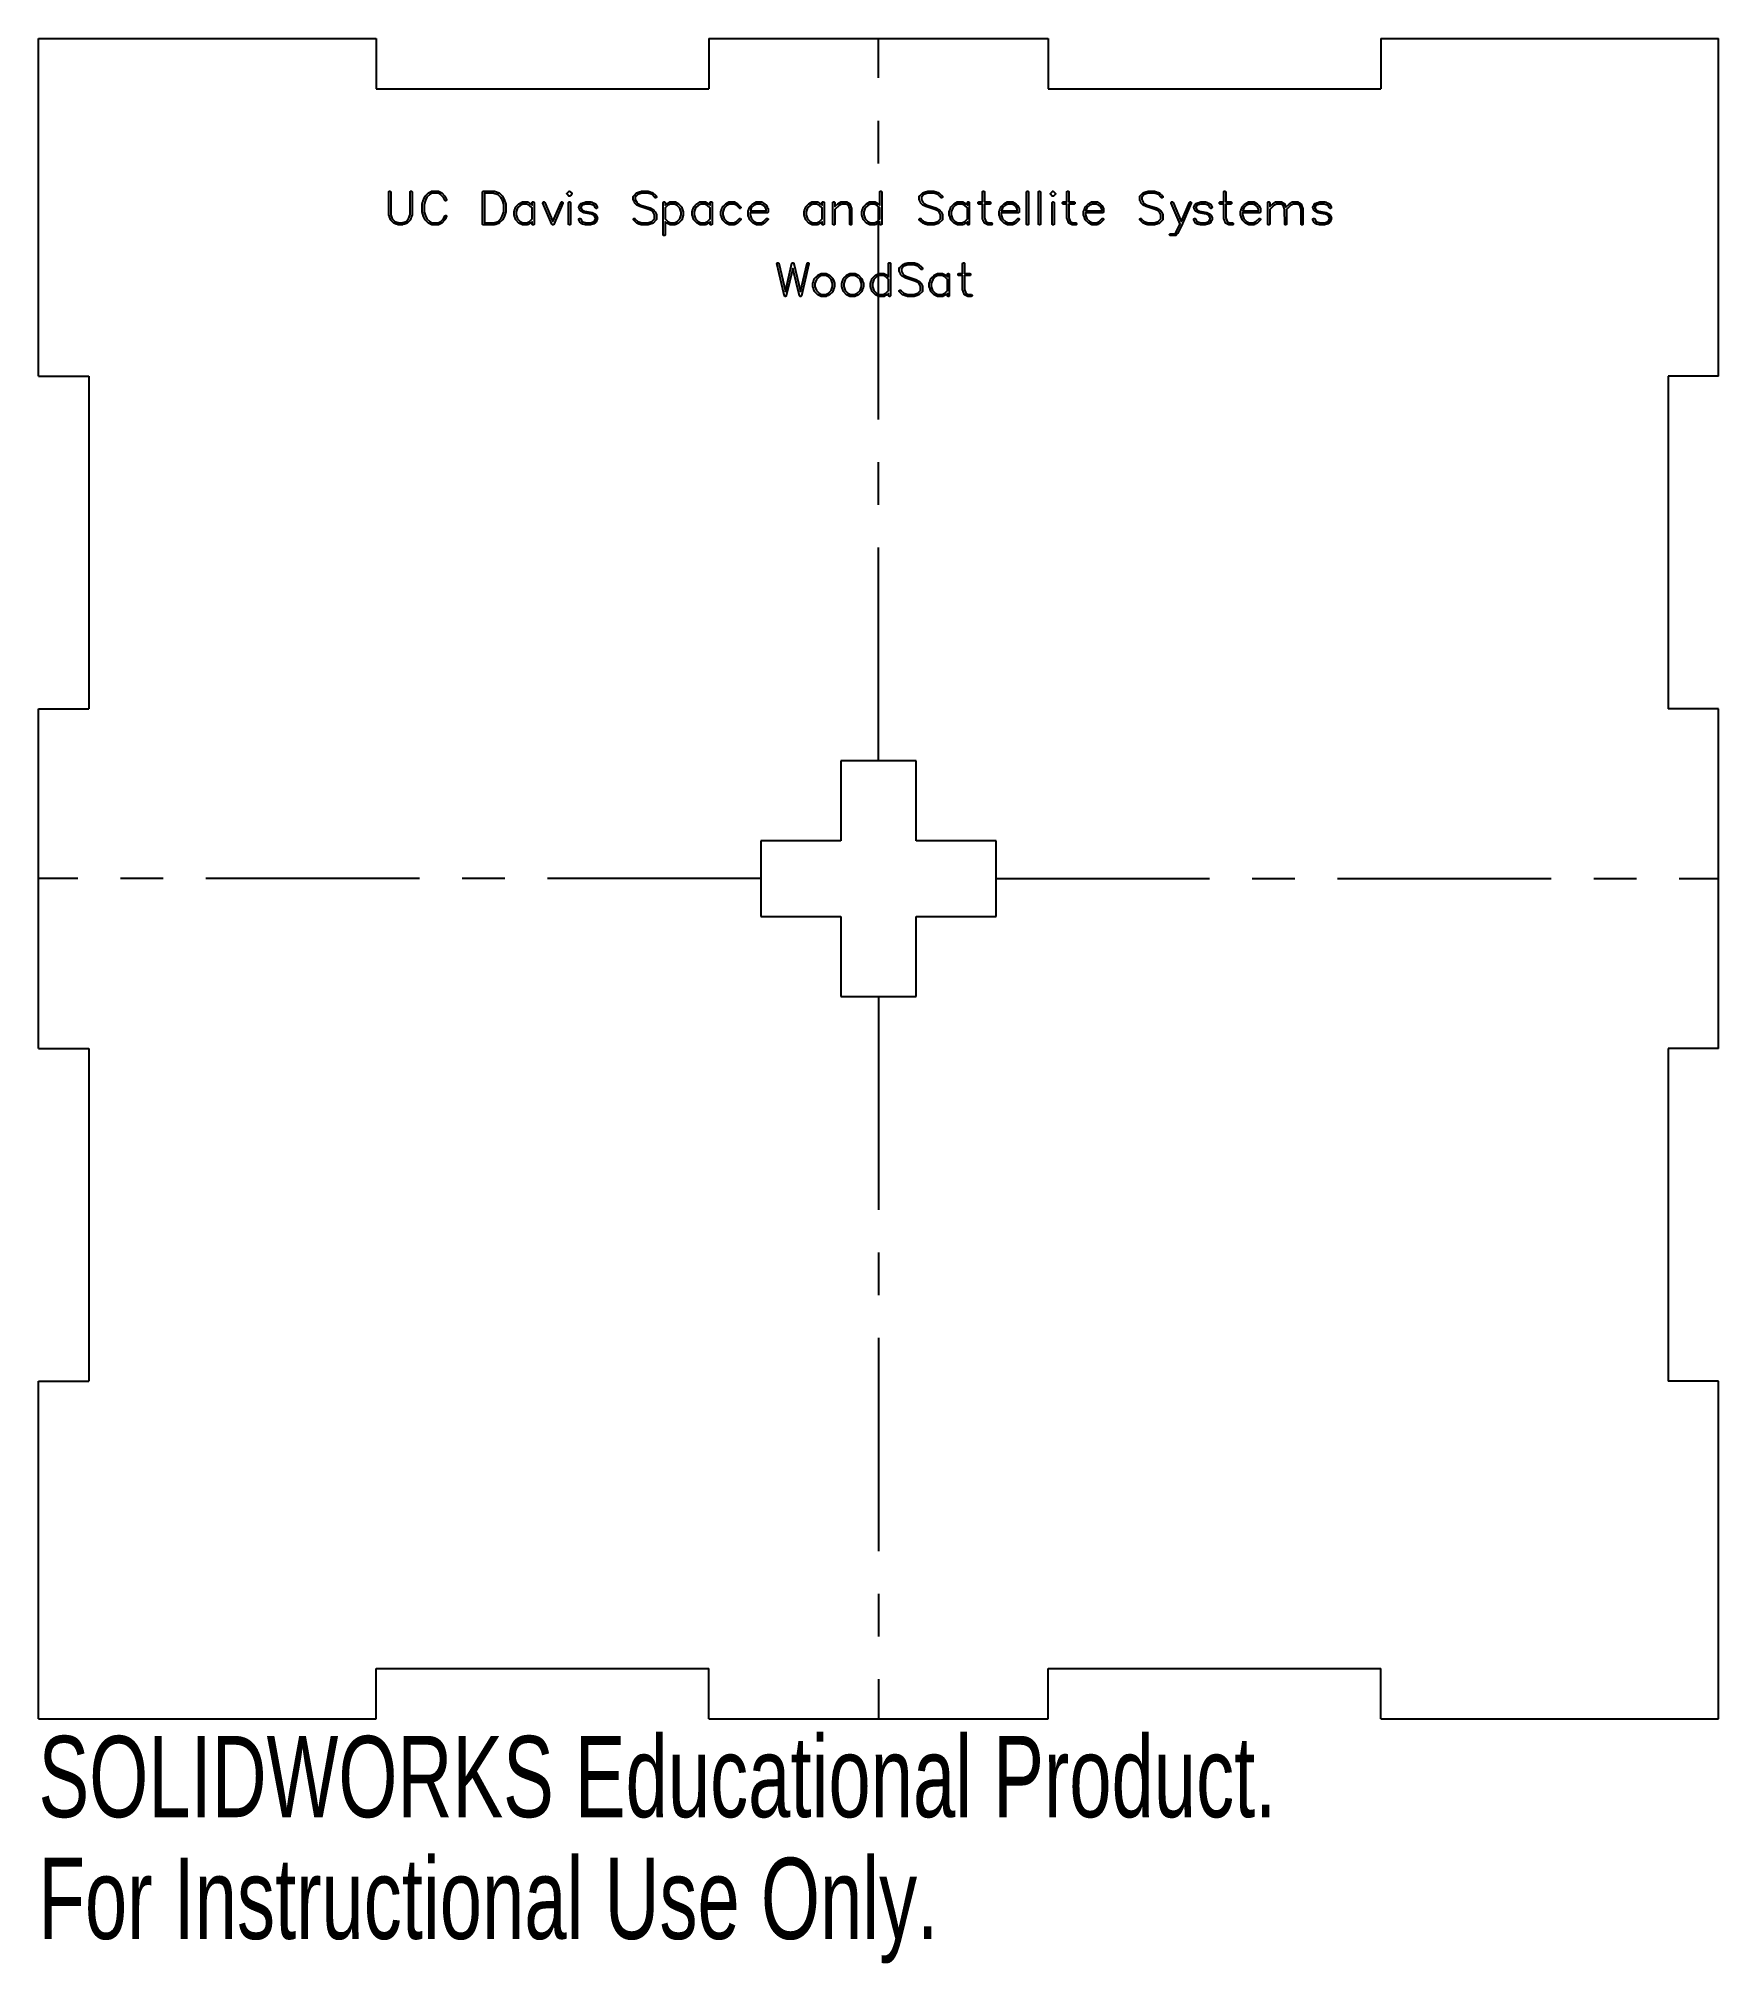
# Model space of a CAD drawing. Header units: millimetres. Extents: x 0 to 100, y -15 to 100.
import ezdxf

# ---------------------------------------------------------------- set-up
doc = ezdxf.new("R2010")
doc.units = ezdxf.units.MM
doc.linetypes.add('CENTERX2', pattern=[20.32, 12.7, -2.54, 2.54, -2.54])
doc.styles.add('SLDTEXTSTYLE0', font='TXT', dxfattribs={"width": 0.7})

msp = doc.modelspace()

# ---------------------------------------------------------------- texts
at = {"color": 7, "linetype": 'Continuous', "char_height": 4.8336, "attachment_point": 1, "style": 'SLDTEXTSTYLE0'}
for s, insert in [('SOLIDWORKS Educational Product.', (0, -1.02)), ('For Instructional Use Only.', (0, -8.27))]:
    msp.add_mtext(s, dxfattribs=dict(at, insert=insert))

# ---------------------------------------------------------------- linework, layer by layer
at = {"color": 7, "linetype": 'Continuous', "lineweight": 25}
for p, q in [((0, 79.9), (0, 100)), ((0, 100), (20.1, 100)), ((20.1, 100), (20.1, 97)), ((39.9, 100), (39.9, 97)), ((39.9, 100), (60.1, 100)), ((60.1, 100), (60.1, 97)), ((79.9, 100), (79.9, 97)), ((79.9, 100), (100, 100)), ((100, 79.9), (100, 100)), ((20.1, 97), (39.9, 97)), ((60.1, 97), (79.9, 97)), ((0, 79.9), (3, 79.9)), ((3, 79.9), (3, 60.1)), ((97, 79.9), (97, 60.1)), ((100, 79.9), (97, 79.9)), ((0, 39.9), (0, 60.1)), ((0, 60.1), (3, 60.1)), ((100, 60.1), (97, 60.1)), ((100, 39.9), (100, 60.1)), ((52.25, 57.01), (47.75, 57.01)), ((47.75, 57.01), (47.75, 52.25)), ((52.25, 52.25), (52.25, 57.01)), ((47.75, 52.25), (42.99, 52.25)), ((42.99, 52.25), (42.99, 47.75)), ((57.01, 52.25), (52.25, 52.25)), ((57.01, 47.75), (57.01, 52.25)), ((42.99, 47.75), (47.75, 47.75)), ((47.75, 47.75), (47.75, 42.99)), ((52.25, 42.99), (52.25, 47.75)), ((52.25, 47.75), (57.01, 47.75)), ((47.75, 42.99), (52.25, 42.99)), ((0, 39.9), (3, 39.9)), ((3, 39.9), (3, 20.1)), ((100, 39.9), (97, 39.9)), ((97, 39.9), (97, 20.1)), ((0, 0), (0, 20.1)), ((0, 20.1), (3, 20.1)), ((100, 20.1), (97, 20.1)), ((100, 0), (100, 20.1)), ((20.1, 3), (39.9, 3)), ((20.1, 0), (20.1, 3)), ((39.9, 0), (39.9, 3)), ((60.1, 3), (79.9, 3)), ((60.1, 0), (60.1, 3)), ((79.9, 0), (79.9, 3)), ((0, 0), (20.1, 0)), ((39.9, 0), (60.1, 0)), ((79.9, 0), (100, 0))]:
    msp.add_line(p, q, dxfattribs=at)
at = {"color": 7, "linetype": 'CENTERX2'}
for p, q in [((50, 57.01), (50, 100)), ((42.99, 50), (0, 50)), ((57.01, 50), (100, 50)), ((50, 42.99), (50, 0))]:
    msp.add_line(p, q, dxfattribs=at)
at = {"color": 7, "linetype": 'Continuous', "flags": 128}
for points in [[(20.97, 90.88), (20.98, 90.87), (20.98, 90.87), (20.98, 89.51), (20.98, 89.51), (21.06, 89.27), (21.06, 89.27), (21.22, 89.11), (21.22, 89.11), (21.46, 89.03), (21.46, 89.03), (21.63, 89.03), (21.63, 89.03), (21.88, 89.11), (21.88, 89.11), (22.03, 89.27), (22.03, 89.27), (22.12, 89.52), (22.12, 89.52), (22.12, 90.87), (22.12, 90.87), (22.13, 90.89), (22.14, 90.9), (22.15, 90.91), (22.16, 90.91), (22.16, 90.91), (22.19, 90.91), (22.21, 90.91), (22.22, 90.9), (22.23, 90.88), (22.23, 90.88), (22.24, 90.87), (22.24, 90.87), (22.24, 89.5), (22.24, 89.5), (22.22, 89.45), (22.21, 89.41), (22.19, 89.37), (22.18, 89.33), (22.17, 89.3), (22.16, 89.27), (22.15, 89.24), (22.14, 89.21), (22.14, 89.21), (22.04, 89.11), (21.94, 89.01), (21.94, 89.01), (21.91, 89), (21.88, 88.99), (21.84, 88.98), (21.79, 88.96), (21.75, 88.95), (21.71, 88.93), (21.68, 88.92), (21.65, 88.91), (21.65, 88.91), (21.44, 88.91), (21.44, 88.91), (21.41, 88.92), (21.39, 88.93), (21.36, 88.94), (21.32, 88.95), (21.29, 88.96), (21.25, 88.98), (21.2, 88.99), (21.16, 89.01), (21.16, 89.01), (20.96, 89.21), (20.96, 89.21), (20.95, 89.23), (20.94, 89.26), (20.93, 89.29), (20.91, 89.33), (20.9, 89.37), (20.89, 89.41), (20.87, 89.45), (20.86, 89.5), (20.86, 89.5), (20.86, 90.87), (20.86, 90.87), (20.86, 90.89), (20.88, 90.9), (20.89, 90.91), (20.91, 90.91), (20.91, 90.91), (20.93, 90.91), (20.94, 90.91), (20.96, 90.9), (20.97, 90.88)], [(24, 90.81), (24.19, 90.61), (24.19, 90.61), (24.29, 90.41), (24.29, 90.41), (24.29, 90.39), (24.29, 90.37), (24.28, 90.36), (24.27, 90.35), (24.27, 90.35), (24.25, 90.34), (24.24, 90.34), (24.24, 90.34), (24.22, 90.34), (24.22, 90.34), (24.22, 90.34), (24.21, 90.34), (24.2, 90.35), (24.19, 90.36), (24.19, 90.37), (24.19, 90.37), (24.1, 90.54), (24.1, 90.54), (23.93, 90.71), (23.93, 90.71), (23.78, 90.79), (23.78, 90.79), (23.44, 90.79), (23.44, 90.79), (23.29, 90.71), (23.29, 90.71), (23.12, 90.55), (23.12, 90.55), (23.03, 90.37), (23.03, 90.37), (22.95, 90.13), (22.95, 90.13), (22.95, 89.69), (22.95, 89.69), (23.04, 89.44), (23.04, 89.44), (23.12, 89.27), (23.12, 89.27), (23.29, 89.11), (23.29, 89.11), (23.44, 89.03), (23.44, 89.03), (23.78, 89.03), (23.78, 89.03), (23.94, 89.11), (23.94, 89.11), (24.1, 89.27), (24.1, 89.27), (24.19, 89.45), (24.19, 89.45), (24.2, 89.45), (24.22, 89.46), (24.23, 89.46), (24.25, 89.46), (24.25, 89.46), (24.27, 89.46), (24.28, 89.45), (24.29, 89.44), (24.29, 89.42), (24.29, 89.42), (24.29, 89.4), (24.29, 89.4), (24.27, 89.36), (24.25, 89.32), (24.22, 89.26), (24.19, 89.2), (24.19, 89.2), (24, 89.01), (24, 89.01), (23.8, 88.91), (23.8, 88.91), (23.41, 88.91), (23.41, 88.91), (23.22, 89.01), (23.22, 89.01), (23.02, 89.21), (23.02, 89.21), (22.92, 89.41), (22.92, 89.41), (22.83, 89.68), (22.83, 89.68), (22.83, 90.16), (22.83, 90.16), (22.84, 90.18), (22.85, 90.21), (22.86, 90.24), (22.87, 90.28), (22.89, 90.31), (22.9, 90.35), (22.92, 90.39), (22.93, 90.44), (22.93, 90.44), (23.02, 90.62), (23.02, 90.62), (23.22, 90.82), (23.22, 90.82), (23.26, 90.83), (23.3, 90.86), (23.36, 90.88), (23.42, 90.91), (23.42, 90.91), (23.8, 90.91), (23.8, 90.91), (24, 90.81)], [(27.42, 90.82), (27.43, 90.81), (27.43, 90.81), (27.62, 90.61), (27.62, 90.61), (27.72, 90.42), (27.72, 90.42), (27.81, 90.15), (27.81, 90.15), (27.81, 89.68), (27.81, 89.68), (27.71, 89.39), (27.71, 89.39), (27.62, 89.21), (27.62, 89.21), (27.43, 89.02), (27.43, 89.02), (27.41, 89), (27.41, 89), (27.39, 88.99), (27.36, 88.99), (27.33, 88.98), (27.29, 88.97), (27.26, 88.95), (27.22, 88.94), (27.17, 88.93), (27.13, 88.91), (27.13, 88.91), (26.47, 88.91), (26.47, 88.91), (26.45, 88.92), (26.44, 88.93), (26.43, 88.94), (26.43, 88.96), (26.43, 88.96), (26.43, 90.87), (26.43, 90.87), (26.44, 90.89), (26.45, 90.9), (26.46, 90.91), (26.48, 90.91), (26.48, 90.91), (27.14, 90.91), (27.14, 90.91), (27.42, 90.82)], [(27.36, 90.7), (27.11, 90.78), (27.11, 90.78), (26.55, 90.79), (26.55, 90.79), (26.55, 89.03), (26.55, 89.03), (27.11, 89.03), (27.11, 89.03), (27.36, 89.11), (27.36, 89.11), (27.52, 89.27), (27.52, 89.27), (27.6, 89.43), (27.6, 89.43), (27.69, 89.69), (27.69, 89.69), (27.69, 90.12), (27.69, 90.12), (27.61, 90.37), (27.61, 90.37), (27.52, 90.54), (27.52, 90.54), (27.36, 90.7)], [(31.63, 90.9), (31.74, 90.79), (31.74, 90.79), (31.74, 90.77), (31.75, 90.76), (31.75, 90.76), (31.74, 90.74), (31.73, 90.73), (31.72, 90.71), (31.7, 90.69), (31.7, 90.69), (31.68, 90.66), (31.66, 90.64), (31.64, 90.63), (31.63, 90.62), (31.63, 90.62), (31.61, 90.61), (31.6, 90.61), (31.6, 90.61), (31.58, 90.61), (31.57, 90.61), (31.57, 90.61), (31.56, 90.62), (31.56, 90.62), (31.46, 90.73), (31.46, 90.73), (31.46, 90.74), (31.45, 90.75), (31.45, 90.76), (31.45, 90.78), (31.45, 90.78), (31.46, 90.79), (31.46, 90.79), (31.56, 90.9), (31.56, 90.9), (31.58, 90.91), (31.6, 90.91), (31.6, 90.91), (31.61, 90.91), (31.63, 90.9)], [(36.29, 90.91), (36.32, 90.9), (36.35, 90.89), (36.38, 90.88), (36.41, 90.87), (36.45, 90.86), (36.49, 90.84), (36.53, 90.83), (36.57, 90.82), (36.57, 90.82), (36.59, 90.8), (36.61, 90.78), (36.63, 90.76), (36.65, 90.74), (36.68, 90.71), (36.71, 90.68), (36.74, 90.65), (36.77, 90.61), (36.77, 90.61), (36.78, 90.59), (36.79, 90.58), (36.79, 90.58), (36.78, 90.57), (36.78, 90.56), (36.78, 90.56), (36.78, 90.54), (36.77, 90.53), (36.76, 90.53), (36.74, 90.52), (36.74, 90.52), (36.72, 90.52), (36.71, 90.52), (36.7, 90.53), (36.69, 90.53), (36.69, 90.53), (36.52, 90.71), (36.52, 90.71), (36.27, 90.79), (36.27, 90.79), (35.92, 90.79), (35.92, 90.79), (35.68, 90.72), (35.68, 90.72), (35.52, 90.56), (35.52, 90.56), (35.52, 90.41), (35.52, 90.41), (35.61, 90.25), (35.61, 90.25), (35.68, 90.18), (35.68, 90.18), (35.86, 90.09), (35.86, 90.09), (36.4, 89.92), (36.4, 89.92), (36.58, 89.82), (36.58, 89.82), (36.6, 89.8), (36.63, 89.77), (36.67, 89.73), (36.7, 89.69), (36.7, 89.69), (36.78, 89.52), (36.78, 89.52), (36.78, 89.5), (36.78, 89.47), (36.78, 89.44), (36.78, 89.4), (36.79, 89.36), (36.79, 89.32), (36.79, 89.27), (36.79, 89.22), (36.79, 89.22), (36.77, 89.2), (36.77, 89.2), (36.58, 89.01), (36.58, 89.01), (36.55, 89), (36.52, 88.99), (36.47, 88.97), (36.41, 88.95), (36.41, 88.95), (36.29, 88.91), (36.29, 88.91), (35.9, 88.91), (35.9, 88.91), (35.87, 88.92), (35.84, 88.93), (35.81, 88.94), (35.78, 88.95), (35.74, 88.96), (35.7, 88.98), (35.66, 88.99), (35.62, 89.01), (35.62, 89.01), (35.6, 89.02), (35.6, 89.02), (35.41, 89.2), (35.41, 89.2), (35.41, 89.22), (35.4, 89.24), (35.4, 89.24), (35.41, 89.26), (35.42, 89.27), (35.43, 89.28), (35.45, 89.29), (35.45, 89.29), (35.47, 89.29), (35.48, 89.28), (35.49, 89.28), (35.5, 89.27), (35.5, 89.27), (35.67, 89.11), (35.67, 89.11), (35.92, 89.03), (35.92, 89.03), (36.27, 89.03), (36.27, 89.03), (36.51, 89.11), (36.51, 89.11), (36.67, 89.27), (36.67, 89.27), (36.67, 89.5), (36.67, 89.5), (36.59, 89.66), (36.59, 89.66), (36.51, 89.74), (36.51, 89.74), (36.33, 89.82), (36.33, 89.82), (35.79, 90), (35.79, 90), (35.61, 90.09), (35.61, 90.09), (35.57, 90.13), (35.54, 90.16), (35.54, 90.16), (35.52, 90.18), (35.5, 90.2), (35.49, 90.22), (35.48, 90.24), (35.48, 90.24), (35.47, 90.25), (35.47, 90.27), (35.46, 90.29), (35.44, 90.31), (35.43, 90.34), (35.42, 90.36), (35.41, 90.38), (35.4, 90.39), (35.4, 90.39), (35.4, 90.6), (35.4, 90.6), (35.41, 90.62), (35.43, 90.64), (35.44, 90.64), (35.45, 90.65), (35.45, 90.66), (35.45, 90.66), (35.45, 90.66), (35.6, 90.81), (35.6, 90.81), (35.62, 90.82), (35.62, 90.82), (35.65, 90.83), (35.68, 90.84), (35.71, 90.85), (35.74, 90.86), (35.78, 90.87), (35.82, 90.88), (35.86, 90.9), (35.9, 90.91), (35.9, 90.91), (35.91, 90.91), (35.91, 90.91), (36.29, 90.91)], [(50.18, 90.89), (50.19, 90.87), (50.19, 90.87), (50.19, 88.95), (50.19, 88.95), (50.19, 88.94), (50.18, 88.93), (50.16, 88.92), (50.14, 88.91), (50.14, 88.91), (50.12, 88.91), (50.1, 88.92), (50.09, 88.93), (50.08, 88.94), (50.08, 88.94), (50.07, 88.95), (50.07, 88.95), (50.07, 88.98), (50.07, 89.01), (50.08, 89.03), (50.08, 89.05), (50.08, 89.07), (50.07, 89.08), (50.07, 89.09), (50.07, 89.09), (50.07, 89.09), (49.98, 89.01), (49.98, 89.01), (49.94, 88.99), (49.9, 88.97), (49.84, 88.94), (49.78, 88.91), (49.78, 88.91), (49.49, 88.91), (49.49, 88.91), (49.29, 89.01), (49.29, 89.01), (49.1, 89.2), (49.1, 89.2), (49.09, 89.23), (49.08, 89.26), (49.07, 89.29), (49.06, 89.32), (49.04, 89.36), (49.03, 89.4), (49.02, 89.44), (49, 89.49), (49, 89.49), (49, 89.7), (49, 89.7), (49.02, 89.74), (49.03, 89.78), (49.04, 89.82), (49.06, 89.86), (49.07, 89.89), (49.08, 89.92), (49.09, 89.95), (49.09, 89.97), (49.09, 89.97), (49.1, 89.98), (49.11, 89.99), (49.12, 90), (49.14, 90.02), (49.17, 90.05), (49.21, 90.08), (49.25, 90.12), (49.29, 90.17), (49.29, 90.17), (49.49, 90.27), (49.49, 90.27), (49.5, 90.27), (49.5, 90.27), (49.79, 90.27), (49.79, 90.27), (49.98, 90.17), (49.98, 90.17), (50.07, 90.09), (50.07, 90.09), (50.07, 90.87), (50.07, 90.87), (50.08, 90.89), (50.09, 90.9), (50.1, 90.91), (50.12, 90.91), (50.12, 90.91), (50.14, 90.91), (50.16, 90.91), (50.17, 90.9), (50.18, 90.89)], [(53.32, 90.91), (53.34, 90.9), (53.37, 90.89), (53.4, 90.88), (53.43, 90.87), (53.47, 90.86), (53.51, 90.84), (53.55, 90.83), (53.6, 90.82), (53.6, 90.82), (53.61, 90.8), (53.63, 90.78), (53.65, 90.76), (53.67, 90.74), (53.7, 90.71), (53.73, 90.68), (53.76, 90.65), (53.8, 90.61), (53.8, 90.61), (53.81, 90.59), (53.81, 90.58), (53.81, 90.58), (53.81, 90.57), (53.81, 90.56), (53.81, 90.56), (53.8, 90.54), (53.79, 90.53), (53.78, 90.53), (53.77, 90.52), (53.77, 90.52), (53.75, 90.52), (53.73, 90.52), (53.72, 90.53), (53.71, 90.53), (53.71, 90.53), (53.54, 90.71), (53.54, 90.71), (53.29, 90.79), (53.29, 90.79), (52.94, 90.79), (52.94, 90.79), (52.7, 90.72), (52.7, 90.72), (52.55, 90.56), (52.55, 90.56), (52.55, 90.41), (52.55, 90.41), (52.63, 90.25), (52.63, 90.25), (52.71, 90.18), (52.71, 90.18), (52.89, 90.09), (52.89, 90.09), (53.42, 89.92), (53.42, 89.92), (53.6, 89.82), (53.6, 89.82), (53.63, 89.8), (53.66, 89.77), (53.69, 89.73), (53.73, 89.69), (53.73, 89.69), (53.81, 89.52), (53.81, 89.52), (53.81, 89.5), (53.81, 89.47), (53.81, 89.44), (53.81, 89.4), (53.81, 89.36), (53.81, 89.32), (53.81, 89.27), (53.81, 89.22), (53.81, 89.22), (53.8, 89.2), (53.8, 89.2), (53.6, 89.01), (53.6, 89.01), (53.58, 89), (53.54, 88.99), (53.49, 88.97), (53.44, 88.95), (53.44, 88.95), (53.31, 88.91), (53.31, 88.91), (52.92, 88.91), (52.92, 88.91), (52.9, 88.92), (52.87, 88.93), (52.84, 88.94), (52.8, 88.95), (52.77, 88.96), (52.73, 88.98), (52.69, 88.99), (52.64, 89.01), (52.64, 89.01), (52.63, 89.02), (52.63, 89.02), (52.43, 89.2), (52.43, 89.2), (52.43, 89.22), (52.43, 89.24), (52.43, 89.24), (52.44, 89.26), (52.44, 89.27), (52.46, 89.28), (52.47, 89.29), (52.47, 89.29), (52.49, 89.29), (52.5, 89.28), (52.52, 89.28), (52.52, 89.27), (52.52, 89.27), (52.7, 89.11), (52.7, 89.11), (52.94, 89.03), (52.94, 89.03), (53.29, 89.03), (53.29, 89.03), (53.53, 89.11), (53.53, 89.11), (53.69, 89.27), (53.69, 89.27), (53.69, 89.5), (53.69, 89.5), (53.61, 89.66), (53.61, 89.66), (53.53, 89.74), (53.53, 89.74), (53.35, 89.82), (53.35, 89.82), (52.82, 90), (52.82, 90), (52.64, 90.09), (52.64, 90.09), (52.6, 90.13), (52.56, 90.16), (52.56, 90.16), (52.54, 90.18), (52.52, 90.2), (52.51, 90.22), (52.5, 90.24), (52.5, 90.24), (52.5, 90.25), (52.49, 90.27), (52.48, 90.29), (52.47, 90.31), (52.46, 90.34), (52.45, 90.36), (52.44, 90.38), (52.43, 90.39), (52.43, 90.39), (52.43, 90.6), (52.43, 90.6), (52.43, 90.62), (52.45, 90.64), (52.46, 90.64), (52.47, 90.65), (52.48, 90.66), (52.48, 90.66), (52.48, 90.66), (52.63, 90.81), (52.63, 90.81), (52.65, 90.82), (52.65, 90.82), (52.67, 90.83), (52.7, 90.84), (52.73, 90.85), (52.76, 90.86), (52.8, 90.87), (52.84, 90.88), (52.88, 90.9), (52.93, 90.91), (52.93, 90.91), (52.94, 90.91), (52.94, 90.91), (53.32, 90.91)], [(56.31, 90.87), (56.31, 90.27), (56.31, 90.27), (56.63, 90.27), (56.63, 90.27), (56.64, 90.26), (56.66, 90.25), (56.66, 90.24), (56.67, 90.22), (56.67, 90.22), (56.67, 90.2), (56.66, 90.18), (56.66, 90.17), (56.64, 90.16), (56.64, 90.16), (56.62, 90.15), (56.62, 90.15), (56.31, 90.15), (56.31, 90.15), (56.31, 89.33), (56.31, 89.33), (56.39, 89.1), (56.39, 89.1), (56.54, 89.03), (56.54, 89.03), (56.72, 89.03), (56.72, 89.03), (56.74, 89.02), (56.75, 89.01), (56.76, 89), (56.76, 88.97), (56.76, 88.97), (56.76, 88.95), (56.75, 88.94), (56.75, 88.94), (56.74, 88.92), (56.71, 88.91), (56.71, 88.91), (56.5, 88.91), (56.5, 88.91), (56.31, 89.01), (56.31, 89.01), (56.3, 89.02), (56.29, 89.03), (56.28, 89.04), (56.28, 89.06), (56.28, 89.06), (56.27, 89.08), (56.26, 89.1), (56.25, 89.13), (56.24, 89.16), (56.23, 89.2), (56.22, 89.23), (56.2, 89.27), (56.19, 89.31), (56.19, 89.31), (56.19, 90.15), (56.19, 90.15), (55.97, 90.15), (55.97, 90.15), (55.96, 90.16), (55.95, 90.17), (55.94, 90.18), (55.93, 90.19), (55.93, 90.19), (55.93, 90.2), (55.93, 90.21), (55.93, 90.21), (55.93, 90.24), (55.94, 90.25), (55.96, 90.26), (55.98, 90.27), (55.98, 90.27), (56.19, 90.27), (56.19, 90.27), (56.19, 90.87), (56.19, 90.87), (56.2, 90.89), (56.21, 90.9), (56.22, 90.91), (56.24, 90.91), (56.24, 90.91), (56.27, 90.91), (56.29, 90.9), (56.3, 90.89), (56.31, 90.87)], [(58.93, 90.88), (58.93, 90.87), (58.93, 90.87), (58.93, 88.96), (58.93, 88.96), (58.92, 88.94), (58.92, 88.93), (58.91, 88.92), (58.89, 88.91), (58.89, 88.91), (58.87, 88.91), (58.87, 88.91), (58.84, 88.92), (58.83, 88.93), (58.81, 88.94), (58.81, 88.96), (58.81, 88.96), (58.81, 90.87), (58.81, 90.87), (58.82, 90.89), (58.83, 90.9), (58.84, 90.91), (58.86, 90.91), (58.86, 90.91), (58.88, 90.91), (58.9, 90.91), (58.91, 90.9), (58.93, 90.88)], [(59.64, 90.88), (59.64, 90.87), (59.64, 90.87), (59.64, 88.96), (59.64, 88.96), (59.64, 88.94), (59.63, 88.93), (59.62, 88.92), (59.61, 88.91), (59.61, 88.91), (59.58, 88.91), (59.58, 88.91), (59.56, 88.92), (59.54, 88.93), (59.53, 88.94), (59.52, 88.96), (59.52, 88.96), (59.52, 90.87), (59.52, 90.87), (59.53, 90.89), (59.54, 90.9), (59.56, 90.91), (59.57, 90.91), (59.57, 90.91), (59.6, 90.91), (59.61, 90.91), (59.63, 90.9), (59.64, 90.88)], [(60.42, 90.9), (60.52, 90.79), (60.52, 90.79), (60.53, 90.77), (60.53, 90.76), (60.53, 90.76), (60.53, 90.74), (60.52, 90.73), (60.51, 90.71), (60.49, 90.69), (60.49, 90.69), (60.46, 90.66), (60.44, 90.64), (60.43, 90.63), (60.42, 90.62), (60.42, 90.62), (60.4, 90.61), (60.38, 90.61), (60.38, 90.61), (60.37, 90.61), (60.36, 90.61), (60.36, 90.61), (60.34, 90.62), (60.34, 90.62), (60.24, 90.73), (60.24, 90.73), (60.24, 90.74), (60.24, 90.75), (60.24, 90.76), (60.24, 90.78), (60.24, 90.78), (60.25, 90.79), (60.25, 90.79), (60.35, 90.9), (60.35, 90.9), (60.36, 90.91), (60.38, 90.91), (60.38, 90.91), (60.4, 90.91), (60.42, 90.9)], [(61.33, 90.87), (61.33, 90.27), (61.33, 90.27), (61.65, 90.27), (61.65, 90.27), (61.67, 90.26), (61.68, 90.25), (61.69, 90.24), (61.69, 90.22), (61.69, 90.22), (61.69, 90.2), (61.69, 90.18), (61.68, 90.17), (61.67, 90.16), (61.67, 90.16), (61.65, 90.15), (61.65, 90.15), (61.33, 90.15), (61.33, 90.15), (61.33, 89.33), (61.33, 89.33), (61.41, 89.1), (61.41, 89.1), (61.56, 89.03), (61.56, 89.03), (61.74, 89.03), (61.74, 89.03), (61.76, 89.02), (61.77, 89.01), (61.78, 89), (61.78, 88.97), (61.78, 88.97), (61.78, 88.95), (61.78, 88.94), (61.78, 88.94), (61.76, 88.92), (61.74, 88.91), (61.74, 88.91), (61.53, 88.91), (61.53, 88.91), (61.33, 89.01), (61.33, 89.01), (61.32, 89.02), (61.31, 89.03), (61.31, 89.04), (61.3, 89.06), (61.3, 89.06), (61.29, 89.08), (61.29, 89.1), (61.28, 89.13), (61.27, 89.16), (61.25, 89.2), (61.24, 89.23), (61.23, 89.27), (61.21, 89.31), (61.21, 89.31), (61.21, 90.15), (61.21, 90.15), (61, 90.15), (61, 90.15), (60.98, 90.16), (60.97, 90.17), (60.96, 90.18), (60.95, 90.19), (60.95, 90.19), (60.95, 90.2), (60.95, 90.21), (60.95, 90.21), (60.96, 90.24), (60.97, 90.25), (60.98, 90.26), (61, 90.27), (61, 90.27), (61.21, 90.27), (61.21, 90.27), (61.21, 90.87), (61.21, 90.87), (61.22, 90.89), (61.23, 90.9), (61.24, 90.91), (61.26, 90.91), (61.26, 90.91), (61.29, 90.91), (61.31, 90.9), (61.33, 90.89), (61.33, 90.87)], [(66.44, 90.91), (66.46, 90.9), (66.49, 90.89), (66.52, 90.88), (66.55, 90.87), (66.59, 90.86), (66.63, 90.84), (66.67, 90.83), (66.72, 90.82), (66.72, 90.82), (66.73, 90.8), (66.75, 90.78), (66.77, 90.76), (66.79, 90.74), (66.82, 90.71), (66.85, 90.68), (66.88, 90.65), (66.92, 90.61), (66.92, 90.61), (66.93, 90.59), (66.93, 90.58), (66.93, 90.58), (66.93, 90.57), (66.93, 90.56), (66.93, 90.56), (66.92, 90.54), (66.91, 90.53), (66.9, 90.53), (66.89, 90.52), (66.89, 90.52), (66.87, 90.52), (66.85, 90.52), (66.84, 90.53), (66.83, 90.53), (66.83, 90.53), (66.66, 90.71), (66.66, 90.71), (66.41, 90.79), (66.41, 90.79), (66.06, 90.79), (66.06, 90.79), (65.82, 90.72), (65.82, 90.72), (65.67, 90.56), (65.67, 90.56), (65.67, 90.41), (65.67, 90.41), (65.75, 90.25), (65.75, 90.25), (65.82, 90.18), (65.82, 90.18), (66, 90.09), (66, 90.09), (66.54, 89.92), (66.54, 89.92), (66.72, 89.82), (66.72, 89.82), (66.75, 89.8), (66.78, 89.77), (66.81, 89.73), (66.85, 89.69), (66.85, 89.69), (66.93, 89.52), (66.93, 89.52), (66.93, 89.5), (66.93, 89.47), (66.93, 89.44), (66.93, 89.4), (66.93, 89.36), (66.93, 89.32), (66.93, 89.27), (66.93, 89.22), (66.93, 89.22), (66.92, 89.2), (66.92, 89.2), (66.72, 89.01), (66.72, 89.01), (66.7, 89), (66.66, 88.99), (66.61, 88.97), (66.56, 88.95), (66.56, 88.95), (66.43, 88.91), (66.43, 88.91), (66.04, 88.91), (66.04, 88.91), (66.02, 88.92), (65.99, 88.93), (65.96, 88.94), (65.92, 88.95), (65.89, 88.96), (65.85, 88.98), (65.81, 88.99), (65.76, 89.01), (65.76, 89.01), (65.74, 89.02), (65.74, 89.02), (65.55, 89.2), (65.55, 89.2), (65.55, 89.22), (65.55, 89.24), (65.55, 89.24), (65.55, 89.26), (65.56, 89.27), (65.58, 89.28), (65.59, 89.29), (65.59, 89.29), (65.61, 89.29), (65.62, 89.28), (65.63, 89.28), (65.64, 89.27), (65.64, 89.27), (65.82, 89.11), (65.82, 89.11), (66.06, 89.03), (66.06, 89.03), (66.41, 89.03), (66.41, 89.03), (66.65, 89.11), (66.65, 89.11), (66.81, 89.27), (66.81, 89.27), (66.81, 89.5), (66.81, 89.5), (66.73, 89.66), (66.73, 89.66), (66.65, 89.74), (66.65, 89.74), (66.47, 89.82), (66.47, 89.82), (65.94, 90), (65.94, 90), (65.75, 90.09), (65.75, 90.09), (65.72, 90.13), (65.68, 90.16), (65.68, 90.16), (65.66, 90.18), (65.64, 90.2), (65.63, 90.22), (65.62, 90.24), (65.62, 90.24), (65.62, 90.25), (65.61, 90.27), (65.6, 90.29), (65.59, 90.31), (65.58, 90.34), (65.56, 90.36), (65.56, 90.38), (65.55, 90.39), (65.55, 90.39), (65.55, 90.6), (65.55, 90.6), (65.55, 90.62), (65.57, 90.64), (65.58, 90.64), (65.59, 90.65), (65.59, 90.66), (65.6, 90.66), (65.6, 90.66), (65.75, 90.81), (65.75, 90.81), (65.77, 90.82), (65.77, 90.82), (65.79, 90.83), (65.82, 90.84), (65.85, 90.85), (65.88, 90.86), (65.92, 90.87), (65.96, 90.88), (66, 90.9), (66.05, 90.91), (66.05, 90.91), (66.06, 90.91), (66.06, 90.91), (66.44, 90.91)], [(70.67, 90.87), (70.67, 90.27), (70.67, 90.27), (70.99, 90.27), (70.99, 90.27), (71, 90.26), (71.01, 90.25), (71.02, 90.24), (71.03, 90.22), (71.03, 90.22), (71.02, 90.2), (71.02, 90.18), (71.01, 90.17), (71, 90.16), (71, 90.16), (70.98, 90.15), (70.98, 90.15), (70.67, 90.15), (70.67, 90.15), (70.67, 89.33), (70.67, 89.33), (70.75, 89.1), (70.75, 89.1), (70.89, 89.03), (70.89, 89.03), (71.07, 89.03), (71.07, 89.03), (71.09, 89.02), (71.11, 89.01), (71.12, 89), (71.12, 88.97), (71.12, 88.97), (71.12, 88.95), (71.11, 88.94), (71.11, 88.94), (71.09, 88.92), (71.07, 88.91), (71.07, 88.91), (70.86, 88.91), (70.86, 88.91), (70.66, 89.01), (70.66, 89.01), (70.65, 89.02), (70.65, 89.03), (70.64, 89.04), (70.64, 89.06), (70.64, 89.06), (70.63, 89.08), (70.62, 89.1), (70.61, 89.13), (70.6, 89.16), (70.59, 89.2), (70.57, 89.23), (70.56, 89.27), (70.55, 89.31), (70.55, 89.31), (70.55, 90.15), (70.55, 90.15), (70.33, 90.15), (70.33, 90.15), (70.32, 90.16), (70.3, 90.17), (70.29, 90.18), (70.29, 90.19), (70.29, 90.19), (70.29, 90.2), (70.29, 90.21), (70.29, 90.21), (70.29, 90.24), (70.3, 90.25), (70.32, 90.26), (70.33, 90.27), (70.33, 90.27), (70.55, 90.27), (70.55, 90.27), (70.55, 90.87), (70.55, 90.87), (70.55, 90.89), (70.56, 90.9), (70.58, 90.91), (70.59, 90.91), (70.59, 90.91), (70.62, 90.91), (70.64, 90.9), (70.66, 90.89), (70.67, 90.87)], [(29.29, 90.17), (29.38, 90.09), (29.38, 90.09), (29.38, 90.23), (29.38, 90.23), (29.39, 90.25), (29.4, 90.26), (29.41, 90.27), (29.43, 90.27), (29.43, 90.27), (29.45, 90.27), (29.47, 90.26), (29.48, 90.26), (29.49, 90.25), (29.49, 90.25), (29.5, 90.22), (29.5, 90.22), (29.5, 88.96), (29.5, 88.96), (29.5, 88.94), (29.49, 88.93), (29.48, 88.92), (29.46, 88.91), (29.46, 88.91), (29.43, 88.92), (29.41, 88.92), (29.39, 88.93), (29.38, 88.95), (29.38, 88.95), (29.38, 88.98), (29.38, 89.01), (29.39, 89.03), (29.39, 89.05), (29.39, 89.07), (29.38, 89.08), (29.38, 89.09), (29.38, 89.09), (29.38, 89.09), (29.29, 89.01), (29.29, 89.01), (29.25, 88.99), (29.21, 88.97), (29.15, 88.94), (29.09, 88.91), (29.09, 88.91), (28.8, 88.91), (28.8, 88.91), (28.6, 89.01), (28.6, 89.01), (28.41, 89.2), (28.41, 89.2), (28.4, 89.23), (28.39, 89.26), (28.38, 89.29), (28.37, 89.32), (28.35, 89.36), (28.34, 89.4), (28.33, 89.44), (28.31, 89.49), (28.31, 89.49), (28.31, 89.7), (28.31, 89.7), (28.33, 89.74), (28.34, 89.78), (28.35, 89.82), (28.37, 89.86), (28.38, 89.89), (28.39, 89.92), (28.4, 89.95), (28.4, 89.97), (28.4, 89.97), (28.41, 89.98), (28.42, 89.99), (28.43, 90), (28.45, 90.02), (28.48, 90.05), (28.51, 90.08), (28.55, 90.12), (28.6, 90.17), (28.6, 90.17), (28.8, 90.27), (28.8, 90.27), (28.81, 90.27), (28.81, 90.27), (29.1, 90.27), (29.1, 90.27), (29.29, 90.17)], [(29.23, 90.07), (29.07, 90.15), (29.07, 90.15), (28.83, 90.15), (28.83, 90.15), (28.67, 90.07), (28.67, 90.07), (28.51, 89.92), (28.51, 89.92), (28.43, 89.68), (28.43, 89.68), (28.43, 89.51), (28.43, 89.51), (28.51, 89.27), (28.51, 89.27), (28.67, 89.11), (28.67, 89.11), (28.83, 89.03), (28.83, 89.03), (29.07, 89.03), (29.07, 89.03), (29.23, 89.11), (29.23, 89.11), (29.38, 89.26), (29.38, 89.26), (29.38, 89.92), (29.38, 89.92), (29.23, 90.07)], [(30.13, 90.24), (30.62, 89.11), (30.62, 89.11), (31.11, 90.24), (31.11, 90.24), (31.12, 90.25), (31.13, 90.26), (31.14, 90.27), (31.15, 90.27), (31.15, 90.27), (31.17, 90.27), (31.19, 90.26), (31.2, 90.25), (31.21, 90.24), (31.21, 90.24), (31.21, 90.22), (31.21, 90.2), (31.21, 90.2), (30.67, 88.93), (30.67, 88.93), (30.65, 88.93), (30.64, 88.92), (30.63, 88.91), (30.62, 88.91), (30.62, 88.91), (30.6, 88.91), (30.59, 88.92), (30.58, 88.93), (30.56, 88.95), (30.56, 88.95), (30.02, 90.2), (30.02, 90.2), (30.02, 90.22), (30.03, 90.23), (30.03, 90.25), (30.04, 90.26), (30.06, 90.27), (30.08, 90.27), (30.08, 90.27), (30.09, 90.27), (30.1, 90.26), (30.11, 90.26), (30.13, 90.24)], [(31.66, 90.24), (31.67, 90.22), (31.67, 90.22), (31.67, 88.95), (31.67, 88.95), (31.66, 88.94), (31.65, 88.93), (31.64, 88.92), (31.62, 88.91), (31.62, 88.91), (31.6, 88.91), (31.58, 88.92), (31.56, 88.93), (31.55, 88.94), (31.55, 88.94), (31.55, 88.95), (31.55, 88.95), (31.55, 90.23), (31.55, 90.23), (31.55, 90.24), (31.56, 90.25), (31.58, 90.26), (31.59, 90.27), (31.59, 90.27), (31.62, 90.27), (31.64, 90.26), (31.65, 90.26), (31.66, 90.24)], [(32.87, 90.27), (32.93, 90.25), (33, 90.22), (33.07, 90.2), (33.15, 90.17), (33.15, 90.17), (33.16, 90.16), (33.17, 90.15), (33.17, 90.15), (33.26, 89.96), (33.26, 89.96), (33.26, 89.94), (33.26, 89.92), (33.25, 89.91), (33.24, 89.9), (33.22, 89.89), (33.2, 89.89), (33.2, 89.89), (33.2, 89.89), (33.2, 89.89), (33.2, 89.89), (33.19, 89.89), (33.19, 89.89), (33.19, 89.89), (33.17, 89.9), (33.16, 89.92), (33.16, 89.92), (33.08, 90.07), (33.08, 90.07), (32.84, 90.15), (32.84, 90.15), (32.58, 90.15), (32.58, 90.15), (32.35, 90.08), (32.35, 90.08), (32.29, 89.94), (32.29, 89.94), (32.35, 89.81), (32.35, 89.81), (32.51, 89.73), (32.51, 89.73), (32.96, 89.64), (32.96, 89.64), (33.15, 89.55), (33.15, 89.55), (33.16, 89.54), (33.17, 89.53), (33.18, 89.51), (33.19, 89.48), (33.19, 89.48), (33.26, 89.34), (33.26, 89.34), (33.27, 89.33), (33.27, 89.31), (33.27, 89.3), (33.26, 89.28), (33.26, 89.28), (33.26, 89.26), (33.26, 89.25), (33.26, 89.23), (33.26, 89.22), (33.26, 89.22), (33.24, 89.19), (33.22, 89.14), (33.19, 89.09), (33.16, 89.03), (33.16, 89.03), (33.14, 89.01), (33.11, 89), (33.11, 89), (33.09, 88.99), (33.07, 88.98), (33.06, 88.98), (33.05, 88.98), (33.05, 88.98), (32.86, 88.91), (32.86, 88.91), (32.56, 88.91), (32.56, 88.91), (32.48, 88.94), (32.39, 88.96), (32.39, 88.96), (32.34, 88.98), (32.3, 89), (32.27, 89.03), (32.25, 89.05), (32.25, 89.05), (32.17, 89.21), (32.17, 89.21), (32.17, 89.23), (32.17, 89.25), (32.17, 89.26), (32.18, 89.26), (32.18, 89.26), (32.19, 89.27), (32.2, 89.28), (32.21, 89.28), (32.23, 89.29), (32.23, 89.29), (32.24, 89.28), (32.25, 89.28), (32.26, 89.27), (32.28, 89.26), (32.28, 89.26), (32.35, 89.11), (32.35, 89.11), (32.59, 89.03), (32.59, 89.03), (32.85, 89.03), (32.85, 89.03), (33.08, 89.11), (33.08, 89.11), (33.15, 89.25), (33.15, 89.25), (33.15, 89.32), (33.15, 89.32), (33.08, 89.46), (33.08, 89.46), (32.92, 89.54), (32.92, 89.54), (32.46, 89.63), (32.46, 89.63), (32.28, 89.73), (32.28, 89.73), (32.26, 89.74), (32.26, 89.74), (32.25, 89.76), (32.25, 89.77), (32.24, 89.79), (32.23, 89.81), (32.21, 89.84), (32.2, 89.87), (32.18, 89.9), (32.17, 89.93), (32.17, 89.93), (32.17, 89.95), (32.17, 89.95), (32.17, 89.96), (32.17, 89.97), (32.17, 89.97), (32.19, 90.01), (32.21, 90.05), (32.23, 90.1), (32.26, 90.16), (32.26, 90.16), (32.28, 90.17), (32.29, 90.18), (32.29, 90.18), (32.32, 90.19), (32.35, 90.2), (32.38, 90.21), (32.41, 90.22), (32.45, 90.23), (32.49, 90.24), (32.53, 90.26), (32.58, 90.27), (32.58, 90.27), (32.87, 90.27)], [(38.09, 90.17), (38.28, 89.98), (38.28, 89.98), (38.29, 89.96), (38.3, 89.93), (38.3, 89.93), (38.38, 89.69), (38.38, 89.69), (38.38, 89.49), (38.38, 89.49), (38.29, 89.21), (38.29, 89.21), (38.09, 89.01), (38.09, 89.01), (38.07, 89), (38.05, 88.99), (38.02, 88.98), (37.99, 88.96), (37.96, 88.95), (37.93, 88.93), (37.91, 88.92), (37.9, 88.91), (37.9, 88.91), (37.59, 88.91), (37.59, 88.91), (37.4, 89.01), (37.4, 89.01), (37.31, 89.09), (37.31, 89.09), (37.31, 88.31), (37.31, 88.31), (37.3, 88.3), (37.29, 88.28), (37.28, 88.28), (37.27, 88.27), (37.27, 88.27), (37.26, 88.27), (37.25, 88.27), (37.25, 88.27), (37.22, 88.27), (37.2, 88.28), (37.19, 88.3), (37.19, 88.32), (37.19, 88.32), (37.19, 90.23), (37.19, 90.23), (37.2, 90.25), (37.21, 90.26), (37.22, 90.27), (37.24, 90.27), (37.24, 90.27), (37.26, 90.27), (37.27, 90.26), (37.29, 90.25), (37.3, 90.24), (37.3, 90.24), (37.3, 90.21), (37.3, 90.18), (37.3, 90.14), (37.3, 90.09), (37.3, 90.09), (37.39, 90.17), (37.39, 90.17), (37.43, 90.19), (37.48, 90.21), (37.53, 90.24), (37.6, 90.27), (37.6, 90.27), (37.89, 90.27), (37.89, 90.27), (38.09, 90.17)], [(38.02, 90.07), (37.86, 90.15), (37.86, 90.15), (37.62, 90.15), (37.62, 90.15), (37.47, 90.08), (37.47, 90.08), (37.31, 89.92), (37.31, 89.92), (37.31, 89.26), (37.31, 89.26), (37.46, 89.11), (37.46, 89.11), (37.62, 89.03), (37.62, 89.03), (37.86, 89.03), (37.86, 89.03), (38.02, 89.11), (38.02, 89.11), (38.18, 89.27), (38.18, 89.27), (38.26, 89.51), (38.26, 89.51), (38.26, 89.67), (38.26, 89.67), (38.18, 89.91), (38.18, 89.91), (38.02, 90.07)], [(39.89, 90.17), (39.98, 90.09), (39.98, 90.09), (39.98, 90.23), (39.98, 90.23), (39.98, 90.25), (39.99, 90.26), (40.01, 90.27), (40.02, 90.27), (40.02, 90.27), (40.05, 90.27), (40.06, 90.26), (40.08, 90.26), (40.09, 90.25), (40.09, 90.25), (40.1, 90.22), (40.1, 90.22), (40.1, 88.96), (40.1, 88.96), (40.09, 88.94), (40.08, 88.93), (40.07, 88.92), (40.06, 88.91), (40.06, 88.91), (40.03, 88.92), (40, 88.92), (39.99, 88.93), (39.98, 88.95), (39.98, 88.95), (39.98, 88.98), (39.98, 89.01), (39.98, 89.03), (39.98, 89.05), (39.98, 89.07), (39.98, 89.08), (39.98, 89.09), (39.98, 89.09), (39.98, 89.09), (39.88, 89.01), (39.88, 89.01), (39.85, 88.99), (39.8, 88.97), (39.75, 88.94), (39.69, 88.91), (39.69, 88.91), (39.39, 88.91), (39.39, 88.91), (39.2, 89.01), (39.2, 89.01), (39, 89.2), (39, 89.2), (38.99, 89.23), (38.98, 89.26), (38.97, 89.29), (38.96, 89.32), (38.95, 89.36), (38.94, 89.4), (38.92, 89.44), (38.9, 89.49), (38.9, 89.49), (38.9, 89.7), (38.9, 89.7), (38.92, 89.74), (38.93, 89.78), (38.95, 89.82), (38.96, 89.86), (38.97, 89.89), (38.98, 89.92), (38.99, 89.95), (39, 89.97), (39, 89.97), (39, 89.98), (39.01, 89.99), (39.03, 90), (39.05, 90.02), (39.08, 90.05), (39.11, 90.08), (39.15, 90.12), (39.2, 90.17), (39.2, 90.17), (39.39, 90.27), (39.39, 90.27), (39.4, 90.27), (39.4, 90.27), (39.69, 90.27), (39.69, 90.27), (39.89, 90.17)], [(39.82, 90.07), (39.67, 90.15), (39.67, 90.15), (39.42, 90.15), (39.42, 90.15), (39.27, 90.07), (39.27, 90.07), (39.11, 89.92), (39.11, 89.92), (39.02, 89.68), (39.02, 89.68), (39.02, 89.51), (39.02, 89.51), (39.1, 89.27), (39.1, 89.27), (39.26, 89.11), (39.26, 89.11), (39.42, 89.03), (39.42, 89.03), (39.66, 89.03), (39.66, 89.03), (39.82, 89.11), (39.82, 89.11), (39.98, 89.26), (39.98, 89.26), (39.98, 89.92), (39.98, 89.92), (39.82, 90.07)], [(41.6, 90.17), (41.8, 89.97), (41.8, 89.97), (41.81, 89.96), (41.81, 89.94), (41.81, 89.94), (41.81, 89.93), (41.8, 89.92), (41.8, 89.92), (41.79, 89.91), (41.78, 89.9), (41.76, 89.89), (41.74, 89.89), (41.74, 89.89), (41.72, 89.9), (41.72, 89.9), (41.54, 90.08), (41.54, 90.08), (41.38, 90.15), (41.38, 90.15), (41.14, 90.15), (41.14, 90.15), (40.98, 90.07), (40.98, 90.07), (40.82, 89.91), (40.82, 89.91), (40.74, 89.67), (40.74, 89.67), (40.74, 89.51), (40.74, 89.51), (40.82, 89.27), (40.82, 89.27), (40.98, 89.11), (40.98, 89.11), (41.14, 89.03), (41.14, 89.03), (41.39, 89.03), (41.39, 89.03), (41.54, 89.11), (41.54, 89.11), (41.72, 89.28), (41.72, 89.28), (41.74, 89.28), (41.77, 89.29), (41.77, 89.29), (41.78, 89.28), (41.8, 89.27), (41.81, 89.26), (41.81, 89.24), (41.81, 89.24), (41.81, 89.22), (41.8, 89.2), (41.8, 89.2), (41.6, 89.01), (41.6, 89.01), (41.58, 89), (41.56, 88.99), (41.53, 88.97), (41.5, 88.96), (41.47, 88.94), (41.45, 88.93), (41.42, 88.92), (41.41, 88.91), (41.41, 88.91), (41.11, 88.91), (41.11, 88.91), (40.91, 89.01), (40.91, 89.01), (40.72, 89.2), (40.72, 89.2), (40.71, 89.23), (40.7, 89.26), (40.69, 89.29), (40.68, 89.32), (40.66, 89.36), (40.65, 89.4), (40.63, 89.44), (40.62, 89.49), (40.62, 89.49), (40.62, 89.7), (40.62, 89.7), (40.63, 89.74), (40.65, 89.78), (40.66, 89.82), (40.68, 89.86), (40.69, 89.89), (40.7, 89.92), (40.71, 89.95), (40.71, 89.97), (40.71, 89.97), (40.72, 89.98), (40.73, 89.99), (40.74, 90), (40.76, 90.02), (40.79, 90.05), (40.83, 90.08), (40.87, 90.12), (40.91, 90.17), (40.91, 90.17), (41.11, 90.27), (41.11, 90.27), (41.12, 90.27), (41.12, 90.27), (41.41, 90.27), (41.41, 90.27), (41.6, 90.17)], [(43.22, 90.17), (43.33, 90.07), (43.33, 90.07), (43.38, 89.97), (43.43, 89.88), (43.43, 89.88), (43.43, 89.67), (43.43, 89.67), (43.42, 89.66), (43.42, 89.65), (43.4, 89.64), (43.39, 89.63), (43.39, 89.63), (43.36, 89.63), (43.36, 89.63), (42.36, 89.63), (42.36, 89.63), (42.36, 89.51), (42.36, 89.51), (42.44, 89.27), (42.44, 89.27), (42.6, 89.11), (42.6, 89.11), (42.76, 89.03), (42.76, 89.03), (43.01, 89.03), (43.01, 89.03), (43.16, 89.11), (43.16, 89.11), (43.34, 89.28), (43.34, 89.28), (43.36, 89.28), (43.39, 89.29), (43.39, 89.29), (43.4, 89.28), (43.42, 89.27), (43.43, 89.26), (43.43, 89.24), (43.43, 89.24), (43.43, 89.22), (43.42, 89.2), (43.42, 89.2), (43.22, 89.01), (43.22, 89.01), (43.2, 89), (43.18, 88.99), (43.15, 88.97), (43.12, 88.96), (43.09, 88.94), (43.07, 88.93), (43.04, 88.92), (43.02, 88.91), (43.02, 88.91), (42.73, 88.91), (42.73, 88.91), (42.53, 89.01), (42.53, 89.01), (42.34, 89.2), (42.34, 89.2), (42.33, 89.23), (42.32, 89.26), (42.31, 89.29), (42.3, 89.32), (42.28, 89.36), (42.27, 89.4), (42.25, 89.44), (42.24, 89.49), (42.24, 89.49), (42.24, 89.7), (42.24, 89.7), (42.25, 89.74), (42.27, 89.78), (42.28, 89.82), (42.29, 89.86), (42.31, 89.89), (42.32, 89.92), (42.33, 89.95), (42.33, 89.97), (42.33, 89.97), (42.34, 89.98), (42.35, 89.99), (42.36, 90), (42.38, 90.02), (42.41, 90.05), (42.44, 90.08), (42.48, 90.12), (42.53, 90.17), (42.53, 90.17), (42.73, 90.27), (42.73, 90.27), (42.74, 90.27), (42.74, 90.27), (43.03, 90.27), (43.03, 90.27), (43.22, 90.17)], [(43.16, 90.07), (43, 90.15), (43, 90.15), (42.75, 90.15), (42.75, 90.15), (42.6, 90.08), (42.6, 90.08), (42.43, 89.92), (42.43, 89.92), (42.38, 89.75), (42.38, 89.75), (43.31, 89.75), (43.31, 89.75), (43.31, 89.85), (43.31, 89.85), (43.23, 90), (43.23, 90), (43.16, 90.07)], [(46.55, 90.17), (46.64, 90.09), (46.64, 90.09), (46.64, 90.23), (46.64, 90.23), (46.65, 90.25), (46.66, 90.26), (46.67, 90.27), (46.69, 90.27), (46.69, 90.27), (46.71, 90.27), (46.73, 90.26), (46.75, 90.26), (46.76, 90.25), (46.76, 90.25), (46.76, 90.22), (46.76, 90.22), (46.76, 88.96), (46.76, 88.96), (46.76, 88.94), (46.75, 88.93), (46.74, 88.92), (46.73, 88.91), (46.73, 88.91), (46.69, 88.92), (46.67, 88.92), (46.65, 88.93), (46.64, 88.95), (46.64, 88.95), (46.64, 88.98), (46.65, 89.01), (46.65, 89.03), (46.65, 89.05), (46.65, 89.07), (46.65, 89.08), (46.64, 89.09), (46.64, 89.09), (46.64, 89.09), (46.55, 89.01), (46.55, 89.01), (46.51, 88.99), (46.47, 88.97), (46.42, 88.94), (46.35, 88.91), (46.35, 88.91), (46.06, 88.91), (46.06, 88.91), (45.86, 89.01), (45.86, 89.01), (45.67, 89.2), (45.67, 89.2), (45.66, 89.23), (45.65, 89.26), (45.64, 89.29), (45.63, 89.32), (45.62, 89.36), (45.6, 89.4), (45.59, 89.44), (45.57, 89.49), (45.57, 89.49), (45.57, 89.7), (45.57, 89.7), (45.59, 89.74), (45.6, 89.78), (45.61, 89.82), (45.63, 89.86), (45.64, 89.89), (45.65, 89.92), (45.66, 89.95), (45.67, 89.97), (45.67, 89.97), (45.67, 89.98), (45.68, 89.99), (45.69, 90), (45.72, 90.02), (45.74, 90.05), (45.78, 90.08), (45.82, 90.12), (45.86, 90.17), (45.86, 90.17), (46.06, 90.27), (46.06, 90.27), (46.07, 90.27), (46.07, 90.27), (46.36, 90.27), (46.36, 90.27), (46.55, 90.17)], [(46.49, 90.07), (46.33, 90.15), (46.33, 90.15), (46.09, 90.15), (46.09, 90.15), (45.93, 90.07), (45.93, 90.07), (45.77, 89.92), (45.77, 89.92), (45.69, 89.68), (45.69, 89.68), (45.69, 89.51), (45.69, 89.51), (45.77, 89.27), (45.77, 89.27), (45.93, 89.11), (45.93, 89.11), (46.09, 89.03), (46.09, 89.03), (46.33, 89.03), (46.33, 89.03), (46.49, 89.11), (46.49, 89.11), (46.64, 89.26), (46.64, 89.26), (46.64, 89.92), (46.64, 89.92), (46.49, 90.07)], [(48.29, 90.17), (48.3, 90.16), (48.3, 90.15), (48.31, 90.14), (48.31, 90.12), (48.31, 90.12), (48.32, 90.1), (48.33, 90.07), (48.34, 90.05), (48.35, 90.02), (48.36, 89.98), (48.38, 89.95), (48.39, 89.91), (48.4, 89.87), (48.4, 89.87), (48.4, 88.95), (48.4, 88.95), (48.4, 88.94), (48.39, 88.93), (48.38, 88.92), (48.37, 88.91), (48.37, 88.91), (48.35, 88.91), (48.33, 88.92), (48.32, 88.92), (48.31, 88.93), (48.3, 88.94), (48.29, 88.96), (48.29, 88.96), (48.29, 89.85), (48.29, 89.85), (48.21, 90.08), (48.21, 90.08), (48.06, 90.15), (48.06, 90.15), (47.81, 90.15), (47.81, 90.15), (47.65, 90.07), (47.65, 90.07), (47.4, 89.83), (47.4, 89.83), (47.4, 88.96), (47.4, 88.96), (47.4, 88.94), (47.39, 88.93), (47.38, 88.92), (47.36, 88.91), (47.36, 88.91), (47.35, 88.91), (47.35, 88.91), (47.32, 88.92), (47.3, 88.93), (47.29, 88.94), (47.29, 88.96), (47.29, 88.96), (47.29, 90.23), (47.29, 90.23), (47.29, 90.25), (47.3, 90.26), (47.32, 90.27), (47.35, 90.27), (47.35, 90.27), (47.37, 90.27), (47.39, 90.26), (47.39, 90.26), (47.4, 90.24), (47.4, 90.22), (47.4, 90.22), (47.4, 90), (47.4, 90), (47.58, 90.17), (47.58, 90.17), (47.78, 90.27), (47.78, 90.27), (47.79, 90.27), (47.79, 90.27), (48.09, 90.27), (48.09, 90.27), (48.29, 90.17)], [(49.92, 90.07), (49.76, 90.15), (49.76, 90.15), (49.52, 90.15), (49.52, 90.15), (49.36, 90.07), (49.36, 90.07), (49.2, 89.92), (49.2, 89.92), (49.12, 89.68), (49.12, 89.68), (49.12, 89.51), (49.12, 89.51), (49.2, 89.27), (49.2, 89.27), (49.36, 89.11), (49.36, 89.11), (49.52, 89.03), (49.52, 89.03), (49.76, 89.03), (49.76, 89.03), (49.92, 89.11), (49.92, 89.11), (50.07, 89.26), (50.07, 89.26), (50.07, 89.92), (50.07, 89.92), (49.92, 90.07)], [(55.2, 90.17), (55.29, 90.09), (55.29, 90.09), (55.29, 90.23), (55.29, 90.23), (55.29, 90.25), (55.3, 90.26), (55.32, 90.27), (55.33, 90.27), (55.33, 90.27), (55.36, 90.27), (55.37, 90.26), (55.39, 90.26), (55.4, 90.25), (55.4, 90.25), (55.4, 90.22), (55.4, 90.22), (55.4, 88.96), (55.4, 88.96), (55.4, 88.94), (55.39, 88.93), (55.38, 88.92), (55.37, 88.91), (55.37, 88.91), (55.34, 88.92), (55.31, 88.92), (55.3, 88.93), (55.29, 88.95), (55.29, 88.95), (55.29, 88.98), (55.29, 89.01), (55.29, 89.03), (55.29, 89.05), (55.29, 89.07), (55.29, 89.08), (55.29, 89.09), (55.29, 89.09), (55.29, 89.09), (55.19, 89.01), (55.19, 89.01), (55.16, 88.99), (55.11, 88.97), (55.06, 88.94), (55, 88.91), (55, 88.91), (54.7, 88.91), (54.7, 88.91), (54.51, 89.01), (54.51, 89.01), (54.31, 89.2), (54.31, 89.2), (54.3, 89.23), (54.29, 89.26), (54.28, 89.29), (54.27, 89.32), (54.26, 89.36), (54.24, 89.4), (54.23, 89.44), (54.21, 89.49), (54.21, 89.49), (54.21, 89.7), (54.21, 89.7), (54.23, 89.74), (54.24, 89.78), (54.26, 89.82), (54.27, 89.86), (54.28, 89.89), (54.29, 89.92), (54.3, 89.95), (54.31, 89.97), (54.31, 89.97), (54.31, 89.98), (54.32, 89.99), (54.34, 90), (54.36, 90.02), (54.39, 90.05), (54.42, 90.08), (54.46, 90.12), (54.51, 90.17), (54.51, 90.17), (54.7, 90.27), (54.7, 90.27), (54.71, 90.27), (54.71, 90.27), (55, 90.27), (55, 90.27), (55.2, 90.17)], [(55.13, 90.07), (54.98, 90.15), (54.98, 90.15), (54.73, 90.15), (54.73, 90.15), (54.57, 90.07), (54.57, 90.07), (54.42, 89.92), (54.42, 89.92), (54.33, 89.68), (54.33, 89.68), (54.33, 89.51), (54.33, 89.51), (54.41, 89.27), (54.41, 89.27), (54.57, 89.11), (54.57, 89.11), (54.73, 89.03), (54.73, 89.03), (54.97, 89.03), (54.97, 89.03), (55.13, 89.11), (55.13, 89.11), (55.29, 89.26), (55.29, 89.26), (55.29, 89.92), (55.29, 89.92), (55.13, 90.07)], [(58.17, 90.17), (58.28, 90.07), (58.28, 90.07), (58.33, 89.97), (58.38, 89.88), (58.38, 89.88), (58.38, 89.67), (58.38, 89.67), (58.38, 89.66), (58.37, 89.65), (58.36, 89.64), (58.34, 89.63), (58.34, 89.63), (58.31, 89.63), (58.31, 89.63), (57.31, 89.63), (57.31, 89.63), (57.31, 89.51), (57.31, 89.51), (57.39, 89.27), (57.39, 89.27), (57.55, 89.11), (57.55, 89.11), (57.71, 89.03), (57.71, 89.03), (57.96, 89.03), (57.96, 89.03), (58.11, 89.11), (58.11, 89.11), (58.3, 89.28), (58.3, 89.28), (58.31, 89.28), (58.34, 89.29), (58.34, 89.29), (58.36, 89.28), (58.37, 89.27), (58.38, 89.26), (58.38, 89.24), (58.38, 89.24), (58.38, 89.22), (58.37, 89.2), (58.37, 89.2), (58.17, 89.01), (58.17, 89.01), (58.15, 89), (58.13, 88.99), (58.11, 88.97), (58.07, 88.96), (58.04, 88.94), (58.02, 88.93), (58, 88.92), (57.98, 88.91), (57.98, 88.91), (57.68, 88.91), (57.68, 88.91), (57.48, 89.01), (57.48, 89.01), (57.29, 89.2), (57.29, 89.2), (57.28, 89.23), (57.27, 89.26), (57.26, 89.29), (57.25, 89.32), (57.23, 89.36), (57.22, 89.4), (57.21, 89.44), (57.19, 89.49), (57.19, 89.49), (57.19, 89.7), (57.19, 89.7), (57.21, 89.74), (57.22, 89.78), (57.23, 89.82), (57.25, 89.86), (57.26, 89.89), (57.27, 89.92), (57.28, 89.95), (57.29, 89.97), (57.29, 89.97), (57.29, 89.98), (57.3, 89.99), (57.31, 90), (57.33, 90.02), (57.36, 90.05), (57.4, 90.08), (57.44, 90.12), (57.48, 90.17), (57.48, 90.17), (57.68, 90.27), (57.68, 90.27), (57.69, 90.27), (57.69, 90.27), (57.98, 90.27), (57.98, 90.27), (58.17, 90.17)], [(58.11, 90.07), (57.96, 90.15), (57.96, 90.15), (57.71, 90.15), (57.71, 90.15), (57.55, 90.08), (57.55, 90.08), (57.39, 89.92), (57.39, 89.92), (57.33, 89.75), (57.33, 89.75), (58.26, 89.75), (58.26, 89.75), (58.26, 89.85), (58.26, 89.85), (58.19, 90), (58.19, 90), (58.11, 90.07)], [(60.45, 90.24), (60.45, 90.22), (60.45, 90.22), (60.45, 88.95), (60.45, 88.95), (60.45, 88.94), (60.44, 88.93), (60.42, 88.92), (60.41, 88.91), (60.41, 88.91), (60.38, 88.91), (60.36, 88.92), (60.35, 88.93), (60.34, 88.94), (60.34, 88.94), (60.33, 88.95), (60.33, 88.95), (60.33, 90.23), (60.33, 90.23), (60.34, 90.24), (60.35, 90.25), (60.36, 90.26), (60.38, 90.27), (60.38, 90.27), (60.4, 90.27), (60.42, 90.26), (60.44, 90.26), (60.45, 90.24)], [(63.2, 90.17), (63.3, 90.07), (63.3, 90.07), (63.35, 89.97), (63.4, 89.88), (63.4, 89.88), (63.4, 89.67), (63.4, 89.67), (63.4, 89.66), (63.39, 89.65), (63.38, 89.64), (63.36, 89.63), (63.36, 89.63), (63.34, 89.63), (63.34, 89.63), (62.33, 89.63), (62.33, 89.63), (62.33, 89.51), (62.33, 89.51), (62.41, 89.27), (62.41, 89.27), (62.58, 89.11), (62.58, 89.11), (62.74, 89.03), (62.74, 89.03), (62.98, 89.03), (62.98, 89.03), (63.14, 89.11), (63.14, 89.11), (63.32, 89.28), (63.32, 89.28), (63.34, 89.28), (63.36, 89.29), (63.36, 89.29), (63.38, 89.28), (63.39, 89.27), (63.4, 89.26), (63.41, 89.24), (63.41, 89.24), (63.4, 89.22), (63.4, 89.2), (63.4, 89.2), (63.2, 89.01), (63.2, 89.01), (63.18, 89), (63.16, 88.99), (63.13, 88.97), (63.1, 88.96), (63.07, 88.94), (63.04, 88.93), (63.02, 88.92), (63, 88.91), (63, 88.91), (62.7, 88.91), (62.7, 88.91), (62.51, 89.01), (62.51, 89.01), (62.31, 89.2), (62.31, 89.2), (62.3, 89.23), (62.29, 89.26), (62.28, 89.29), (62.27, 89.32), (62.26, 89.36), (62.24, 89.4), (62.23, 89.44), (62.21, 89.49), (62.21, 89.49), (62.21, 89.7), (62.21, 89.7), (62.23, 89.74), (62.24, 89.78), (62.26, 89.82), (62.27, 89.86), (62.28, 89.89), (62.29, 89.92), (62.3, 89.95), (62.31, 89.97), (62.31, 89.97), (62.31, 89.98), (62.32, 89.99), (62.34, 90), (62.36, 90.02), (62.39, 90.05), (62.42, 90.08), (62.46, 90.12), (62.51, 90.17), (62.51, 90.17), (62.7, 90.27), (62.7, 90.27), (62.72, 90.27), (62.72, 90.27), (63.01, 90.27), (63.01, 90.27), (63.2, 90.17)], [(63.13, 90.07), (62.98, 90.15), (62.98, 90.15), (62.73, 90.15), (62.73, 90.15), (62.58, 90.08), (62.58, 90.08), (62.41, 89.92), (62.41, 89.92), (62.35, 89.75), (62.35, 89.75), (63.29, 89.75), (63.29, 89.75), (63.29, 89.85), (63.29, 89.85), (63.21, 90), (63.21, 90), (63.13, 90.07)], [(67.53, 90.24), (68.02, 89.11), (68.02, 89.11), (68.03, 89.12), (68.03, 89.12), (68.52, 90.24), (68.52, 90.24), (68.53, 90.25), (68.54, 90.26), (68.55, 90.27), (68.56, 90.27), (68.56, 90.27), (68.58, 90.27), (68.6, 90.26), (68.61, 90.25), (68.62, 90.24), (68.62, 90.24), (68.62, 90.22), (68.62, 90.2), (68.62, 90.2), (68.04, 88.86), (68.04, 88.86), (67.8, 88.39), (67.8, 88.39), (67.69, 88.28), (67.69, 88.28), (67.67, 88.27), (67.67, 88.27), (67.37, 88.27), (67.37, 88.27), (67.36, 88.28), (67.35, 88.29), (67.34, 88.3), (67.33, 88.31), (67.33, 88.31), (67.33, 88.33), (67.34, 88.34), (67.34, 88.36), (67.35, 88.36), (67.36, 88.38), (67.38, 88.38), (67.38, 88.38), (67.63, 88.38), (67.63, 88.38), (67.7, 88.45), (67.7, 88.45), (67.95, 88.96), (67.95, 88.96), (67.42, 90.2), (67.42, 90.2), (67.42, 90.22), (67.43, 90.23), (67.43, 90.24), (67.44, 90.25), (67.44, 90.26), (67.45, 90.27), (67.47, 90.27), (67.48, 90.27), (67.48, 90.27), (67.5, 90.27), (67.51, 90.26), (67.52, 90.25), (67.53, 90.24)], [(69.46, 90.27), (69.53, 90.25), (69.59, 90.22), (69.67, 90.2), (69.74, 90.17), (69.74, 90.17), (69.75, 90.16), (69.77, 90.15), (69.77, 90.15), (69.86, 89.96), (69.86, 89.96), (69.86, 89.94), (69.85, 89.92), (69.84, 89.91), (69.83, 89.9), (69.81, 89.89), (69.8, 89.89), (69.8, 89.89), (69.8, 89.89), (69.79, 89.89), (69.79, 89.89), (69.79, 89.89), (69.78, 89.89), (69.78, 89.89), (69.77, 89.9), (69.75, 89.92), (69.75, 89.92), (69.67, 90.07), (69.67, 90.07), (69.44, 90.15), (69.44, 90.15), (69.18, 90.15), (69.18, 90.15), (68.95, 90.08), (68.95, 90.08), (68.88, 89.94), (68.88, 89.94), (68.95, 89.81), (68.95, 89.81), (69.11, 89.73), (69.11, 89.73), (69.55, 89.64), (69.55, 89.64), (69.75, 89.55), (69.75, 89.55), (69.75, 89.54), (69.76, 89.53), (69.77, 89.51), (69.78, 89.48), (69.78, 89.48), (69.86, 89.34), (69.86, 89.34), (69.86, 89.33), (69.86, 89.31), (69.86, 89.3), (69.86, 89.28), (69.86, 89.28), (69.86, 89.26), (69.86, 89.25), (69.86, 89.23), (69.86, 89.22), (69.86, 89.22), (69.84, 89.19), (69.82, 89.14), (69.79, 89.09), (69.76, 89.03), (69.76, 89.03), (69.74, 89.01), (69.71, 89), (69.71, 89), (69.68, 88.99), (69.66, 88.98), (69.65, 88.98), (69.65, 88.98), (69.65, 88.98), (69.45, 88.91), (69.45, 88.91), (69.16, 88.91), (69.16, 88.91), (69.07, 88.94), (68.98, 88.96), (68.98, 88.96), (68.93, 88.98), (68.89, 89), (68.86, 89.03), (68.85, 89.05), (68.85, 89.05), (68.76, 89.21), (68.76, 89.21), (68.76, 89.23), (68.77, 89.25), (68.77, 89.26), (68.78, 89.26), (68.78, 89.26), (68.78, 89.27), (68.8, 89.28), (68.81, 89.28), (68.82, 89.29), (68.82, 89.29), (68.83, 89.28), (68.84, 89.28), (68.85, 89.27), (68.87, 89.26), (68.87, 89.26), (68.95, 89.11), (68.95, 89.11), (69.19, 89.03), (69.19, 89.03), (69.45, 89.03), (69.45, 89.03), (69.67, 89.11), (69.67, 89.11), (69.74, 89.25), (69.74, 89.25), (69.74, 89.32), (69.74, 89.32), (69.67, 89.46), (69.67, 89.46), (69.52, 89.54), (69.52, 89.54), (69.06, 89.63), (69.06, 89.63), (68.87, 89.73), (68.87, 89.73), (68.85, 89.74), (68.85, 89.74), (68.85, 89.76), (68.84, 89.77), (68.83, 89.79), (68.82, 89.81), (68.81, 89.84), (68.79, 89.87), (68.78, 89.9), (68.76, 89.93), (68.76, 89.93), (68.76, 89.95), (68.76, 89.95), (68.76, 89.96), (68.76, 89.97), (68.76, 89.97), (68.78, 90.01), (68.8, 90.05), (68.83, 90.1), (68.86, 90.16), (68.86, 90.16), (68.87, 90.17), (68.89, 90.18), (68.89, 90.18), (68.91, 90.19), (68.94, 90.2), (68.97, 90.21), (69.01, 90.22), (69.05, 90.23), (69.09, 90.24), (69.13, 90.26), (69.18, 90.27), (69.18, 90.27), (69.46, 90.27)], [(72.53, 90.17), (72.64, 90.07), (72.64, 90.07), (72.69, 89.97), (72.74, 89.88), (72.74, 89.88), (72.74, 89.67), (72.74, 89.67), (72.73, 89.66), (72.72, 89.65), (72.71, 89.64), (72.7, 89.63), (72.7, 89.63), (72.67, 89.63), (72.67, 89.63), (71.67, 89.63), (71.67, 89.63), (71.67, 89.51), (71.67, 89.51), (71.75, 89.27), (71.75, 89.27), (71.91, 89.11), (71.91, 89.11), (72.07, 89.03), (72.07, 89.03), (72.31, 89.03), (72.31, 89.03), (72.47, 89.11), (72.47, 89.11), (72.65, 89.28), (72.65, 89.28), (72.67, 89.28), (72.7, 89.29), (72.7, 89.29), (72.71, 89.28), (72.73, 89.27), (72.73, 89.26), (72.74, 89.24), (72.74, 89.24), (72.74, 89.22), (72.73, 89.2), (72.73, 89.2), (72.53, 89.01), (72.53, 89.01), (72.51, 89), (72.49, 88.99), (72.46, 88.97), (72.43, 88.96), (72.4, 88.94), (72.38, 88.93), (72.35, 88.92), (72.33, 88.91), (72.33, 88.91), (72.04, 88.91), (72.04, 88.91), (71.84, 89.01), (71.84, 89.01), (71.65, 89.2), (71.65, 89.2), (71.64, 89.23), (71.63, 89.26), (71.62, 89.29), (71.6, 89.32), (71.59, 89.36), (71.58, 89.4), (71.56, 89.44), (71.55, 89.49), (71.55, 89.49), (71.55, 89.7), (71.55, 89.7), (71.56, 89.74), (71.58, 89.78), (71.59, 89.82), (71.6, 89.86), (71.62, 89.89), (71.63, 89.92), (71.63, 89.95), (71.64, 89.97), (71.64, 89.97), (71.65, 89.98), (71.65, 89.99), (71.67, 90), (71.69, 90.02), (71.72, 90.05), (71.75, 90.08), (71.79, 90.12), (71.84, 90.17), (71.84, 90.17), (72.04, 90.27), (72.04, 90.27), (72.05, 90.27), (72.05, 90.27), (72.34, 90.27), (72.34, 90.27), (72.53, 90.17)], [(72.47, 90.07), (72.31, 90.15), (72.31, 90.15), (72.06, 90.15), (72.06, 90.15), (71.91, 90.08), (71.91, 90.08), (71.74, 89.92), (71.74, 89.92), (71.69, 89.75), (71.69, 89.75), (72.62, 89.75), (72.62, 89.75), (72.62, 89.85), (72.62, 89.85), (72.54, 90), (72.54, 90), (72.47, 90.07)], [(74.17, 90.17), (74.18, 90.16), (74.18, 90.15), (74.19, 90.14), (74.19, 90.12), (74.19, 90.12), (74.24, 89.96), (74.24, 89.96), (74.46, 90.17), (74.46, 90.17), (74.65, 90.27), (74.65, 90.27), (74.67, 90.27), (74.67, 90.27), (74.95, 90.27), (74.95, 90.27), (75.14, 90.17), (75.14, 90.17), (75.16, 90.15), (75.16, 90.15), (75.26, 89.87), (75.26, 89.87), (75.26, 88.95), (75.26, 88.95), (75.26, 88.94), (75.25, 88.93), (75.24, 88.92), (75.22, 88.91), (75.22, 88.91), (75.2, 88.91), (75.18, 88.92), (75.17, 88.93), (75.16, 88.94), (75.16, 88.94), (75.15, 88.95), (75.15, 88.95), (75.15, 89.85), (75.15, 89.85), (75.07, 90.08), (75.07, 90.08), (74.93, 90.15), (74.93, 90.15), (74.68, 90.15), (74.68, 90.15), (74.53, 90.07), (74.53, 90.07), (74.29, 89.83), (74.29, 89.83), (74.29, 88.95), (74.29, 88.95), (74.28, 88.94), (74.27, 88.93), (74.26, 88.92), (74.25, 88.91), (74.25, 88.91), (74.23, 88.91), (74.21, 88.92), (74.2, 88.92), (74.19, 88.93), (74.18, 88.94), (74.18, 88.96), (74.18, 88.96), (74.17, 89.85), (74.17, 89.85), (74.09, 90.08), (74.09, 90.08), (73.94, 90.15), (73.94, 90.15), (73.69, 90.15), (73.69, 90.15), (73.53, 90.07), (73.53, 90.07), (73.29, 89.83), (73.29, 89.83), (73.29, 88.96), (73.29, 88.96), (73.28, 88.94), (73.27, 88.93), (73.26, 88.92), (73.25, 88.91), (73.25, 88.91), (73.23, 88.91), (73.23, 88.91), (73.2, 88.92), (73.18, 88.93), (73.17, 88.94), (73.17, 88.96), (73.17, 88.96), (73.17, 90.23), (73.17, 90.23), (73.17, 90.25), (73.18, 90.26), (73.2, 90.27), (73.23, 90.27), (73.23, 90.27), (73.25, 90.27), (73.27, 90.26), (73.27, 90.26), (73.28, 90.24), (73.29, 90.22), (73.29, 90.22), (73.29, 90), (73.29, 90), (73.47, 90.17), (73.47, 90.17), (73.66, 90.27), (73.66, 90.27), (73.68, 90.27), (73.68, 90.27), (73.97, 90.27), (73.97, 90.27), (74.17, 90.17)], [(76.56, 90.27), (76.62, 90.25), (76.69, 90.22), (76.76, 90.2), (76.84, 90.17), (76.84, 90.17), (76.85, 90.16), (76.86, 90.15), (76.86, 90.15), (76.95, 89.96), (76.95, 89.96), (76.95, 89.94), (76.95, 89.92), (76.94, 89.91), (76.93, 89.9), (76.91, 89.89), (76.9, 89.89), (76.9, 89.89), (76.89, 89.89), (76.89, 89.89), (76.89, 89.89), (76.88, 89.89), (76.88, 89.89), (76.88, 89.89), (76.87, 89.9), (76.85, 89.92), (76.85, 89.92), (76.77, 90.07), (76.77, 90.07), (76.53, 90.15), (76.53, 90.15), (76.27, 90.15), (76.27, 90.15), (76.04, 90.08), (76.04, 90.08), (75.98, 89.94), (75.98, 89.94), (76.04, 89.81), (76.04, 89.81), (76.2, 89.73), (76.2, 89.73), (76.65, 89.64), (76.65, 89.64), (76.84, 89.55), (76.84, 89.55), (76.85, 89.54), (76.86, 89.53), (76.87, 89.51), (76.88, 89.48), (76.88, 89.48), (76.95, 89.34), (76.95, 89.34), (76.96, 89.33), (76.96, 89.31), (76.96, 89.3), (76.95, 89.28), (76.95, 89.28), (76.95, 89.26), (76.95, 89.25), (76.95, 89.23), (76.95, 89.22), (76.95, 89.22), (76.93, 89.19), (76.91, 89.14), (76.88, 89.09), (76.85, 89.03), (76.85, 89.03), (76.83, 89.01), (76.8, 89), (76.8, 89), (76.78, 88.99), (76.76, 88.98), (76.75, 88.98), (76.74, 88.98), (76.74, 88.98), (76.55, 88.91), (76.55, 88.91), (76.25, 88.91), (76.25, 88.91), (76.17, 88.94), (76.08, 88.96), (76.08, 88.96), (76.03, 88.98), (75.99, 89), (75.96, 89.03), (75.94, 89.05), (75.94, 89.05), (75.86, 89.21), (75.86, 89.21), (75.86, 89.23), (75.86, 89.25), (75.86, 89.26), (75.87, 89.26), (75.87, 89.26), (75.88, 89.27), (75.89, 89.28), (75.9, 89.28), (75.92, 89.29), (75.92, 89.29), (75.93, 89.28), (75.94, 89.28), (75.95, 89.27), (75.97, 89.26), (75.97, 89.26), (76.04, 89.11), (76.04, 89.11), (76.28, 89.03), (76.28, 89.03), (76.54, 89.03), (76.54, 89.03), (76.77, 89.11), (76.77, 89.11), (76.84, 89.25), (76.84, 89.25), (76.84, 89.32), (76.84, 89.32), (76.77, 89.46), (76.77, 89.46), (76.61, 89.54), (76.61, 89.54), (76.15, 89.63), (76.15, 89.63), (75.97, 89.73), (75.97, 89.73), (75.95, 89.74), (75.95, 89.74), (75.94, 89.76), (75.94, 89.77), (75.93, 89.79), (75.92, 89.81), (75.9, 89.84), (75.89, 89.87), (75.87, 89.9), (75.86, 89.93), (75.86, 89.93), (75.86, 89.95), (75.86, 89.95), (75.86, 89.96), (75.86, 89.97), (75.86, 89.97), (75.88, 90.01), (75.9, 90.05), (75.93, 90.1), (75.95, 90.16), (75.95, 90.16), (75.97, 90.17), (75.98, 90.18), (75.98, 90.18), (76.01, 90.19), (76.04, 90.2), (76.07, 90.21), (76.1, 90.22), (76.14, 90.23), (76.18, 90.24), (76.22, 90.26), (76.27, 90.27), (76.27, 90.27), (76.56, 90.27)], [(44.06, 86.62), (44.46, 84.95), (44.46, 84.95), (44.85, 86.62), (44.85, 86.62), (44.86, 86.63), (44.87, 86.64), (44.89, 86.65), (44.9, 86.65), (44.9, 86.65), (44.92, 86.65), (44.93, 86.64), (44.95, 86.63), (44.96, 86.62), (44.96, 86.62), (44.96, 86.6), (44.96, 86.6), (45.35, 84.95), (45.35, 84.95), (45.75, 86.62), (45.75, 86.62), (45.75, 86.63), (45.76, 86.64), (45.77, 86.65), (45.79, 86.65), (45.79, 86.65), (45.81, 86.65), (45.83, 86.65), (45.84, 86.64), (45.85, 86.63), (45.85, 86.63), (45.86, 86.61), (45.86, 86.6), (45.86, 86.6), (45.86, 86.59), (45.85, 86.58), (45.85, 86.58), (45.41, 84.68), (45.41, 84.68), (45.4, 84.67), (45.38, 84.66), (45.37, 84.65), (45.35, 84.65), (45.35, 84.65), (45.33, 84.65), (45.32, 84.66), (45.31, 84.67), (45.3, 84.68), (45.3, 84.68), (44.9, 86.32), (44.9, 86.32), (44.51, 84.68), (44.51, 84.68), (44.5, 84.67), (44.5, 84.66), (44.48, 84.66), (44.47, 84.65), (44.47, 84.65), (44.45, 84.65), (44.44, 84.65), (44.43, 84.66), (44.42, 84.66), (44.41, 84.67), (44.4, 84.7), (44.4, 84.7), (44.37, 84.82), (44.37, 84.82), (43.95, 86.6), (43.95, 86.6), (43.95, 86.61), (43.96, 86.63), (43.97, 86.64), (43.98, 86.64), (43.98, 86.64), (43.99, 86.65), (44.01, 86.65), (44.01, 86.65), (44.03, 86.65), (44.04, 86.64), (44.05, 86.63), (44.06, 86.62)], [(47.09, 85.91), (47.28, 85.72), (47.28, 85.72), (47.29, 85.7), (47.29, 85.7), (47.34, 85.56), (47.38, 85.43), (47.38, 85.43), (47.38, 85.23), (47.38, 85.23), (47.37, 85.2), (47.36, 85.17), (47.35, 85.13), (47.33, 85.09), (47.32, 85.04), (47.31, 85), (47.29, 84.97), (47.29, 84.95), (47.29, 84.95), (47.28, 84.93), (47.28, 84.93), (47.08, 84.75), (47.08, 84.75), (47.07, 84.74), (47.04, 84.72), (47.02, 84.71), (46.99, 84.7), (46.95, 84.68), (46.93, 84.67), (46.91, 84.66), (46.89, 84.65), (46.89, 84.65), (46.59, 84.65), (46.59, 84.65), (46.39, 84.75), (46.39, 84.75), (46.19, 84.94), (46.19, 84.94), (46.18, 84.97), (46.18, 85), (46.16, 85.03), (46.15, 85.06), (46.14, 85.1), (46.13, 85.14), (46.11, 85.18), (46.1, 85.23), (46.1, 85.23), (46.1, 85.44), (46.1, 85.44), (46.11, 85.48), (46.13, 85.52), (46.14, 85.56), (46.15, 85.6), (46.16, 85.63), (46.17, 85.66), (46.18, 85.69), (46.19, 85.71), (46.19, 85.71), (46.19, 85.72), (46.2, 85.72), (46.22, 85.74), (46.24, 85.76), (46.27, 85.79), (46.3, 85.82), (46.34, 85.86), (46.39, 85.91), (46.39, 85.91), (46.59, 86.01), (46.59, 86.01), (46.6, 86.01), (46.6, 86.01), (46.89, 86.01), (46.89, 86.01), (47.09, 85.91)], [(48.8, 85.91), (48.99, 85.72), (48.99, 85.72), (49.01, 85.7), (49.01, 85.7), (49.05, 85.56), (49.1, 85.43), (49.1, 85.43), (49.1, 85.23), (49.1, 85.23), (49.09, 85.2), (49.08, 85.17), (49.06, 85.13), (49.05, 85.09), (49.03, 85.04), (49.02, 85), (49.01, 84.97), (49, 84.95), (49, 84.95), (48.99, 84.93), (48.99, 84.93), (48.8, 84.75), (48.8, 84.75), (48.78, 84.74), (48.76, 84.72), (48.73, 84.71), (48.7, 84.7), (48.67, 84.68), (48.64, 84.67), (48.62, 84.66), (48.6, 84.65), (48.6, 84.65), (48.3, 84.65), (48.3, 84.65), (48.1, 84.75), (48.1, 84.75), (47.91, 84.94), (47.91, 84.94), (47.9, 84.97), (47.89, 85), (47.88, 85.03), (47.87, 85.06), (47.85, 85.1), (47.84, 85.14), (47.83, 85.18), (47.81, 85.23), (47.81, 85.23), (47.81, 85.44), (47.81, 85.44), (47.83, 85.48), (47.84, 85.52), (47.85, 85.56), (47.87, 85.6), (47.88, 85.63), (47.89, 85.66), (47.9, 85.69), (47.91, 85.71), (47.91, 85.71), (47.91, 85.72), (47.92, 85.72), (47.93, 85.74), (47.95, 85.76), (47.98, 85.79), (48.02, 85.82), (48.06, 85.86), (48.1, 85.91), (48.1, 85.91), (48.3, 86.01), (48.3, 86.01), (48.31, 86.01), (48.31, 86.01), (48.61, 86.01), (48.61, 86.01), (48.8, 85.91)], [(50.71, 86.62), (50.71, 86.6), (50.71, 86.6), (50.71, 84.69), (50.71, 84.69), (50.71, 84.68), (50.7, 84.66), (50.69, 84.66), (50.67, 84.65), (50.67, 84.65), (50.65, 84.65), (50.63, 84.66), (50.61, 84.67), (50.6, 84.68), (50.6, 84.68), (50.6, 84.69), (50.6, 84.69), (50.6, 84.72), (50.6, 84.75), (50.6, 84.77), (50.6, 84.79), (50.6, 84.81), (50.6, 84.82), (50.6, 84.82), (50.6, 84.83), (50.6, 84.83), (50.5, 84.74), (50.5, 84.74), (50.47, 84.73), (50.42, 84.7), (50.37, 84.68), (50.31, 84.65), (50.31, 84.65), (50.01, 84.65), (50.01, 84.65), (49.82, 84.75), (49.82, 84.75), (49.62, 84.94), (49.62, 84.94), (49.61, 84.97), (49.6, 85), (49.59, 85.03), (49.58, 85.06), (49.57, 85.1), (49.55, 85.14), (49.54, 85.18), (49.52, 85.23), (49.52, 85.23), (49.52, 85.44), (49.52, 85.44), (49.54, 85.48), (49.55, 85.52), (49.57, 85.56), (49.58, 85.6), (49.59, 85.63), (49.6, 85.66), (49.61, 85.69), (49.62, 85.71), (49.62, 85.71), (49.62, 85.72), (49.63, 85.72), (49.65, 85.74), (49.67, 85.76), (49.7, 85.79), (49.73, 85.82), (49.77, 85.86), (49.82, 85.91), (49.82, 85.91), (50.01, 86.01), (50.01, 86.01), (50.03, 86.01), (50.03, 86.01), (50.31, 86.01), (50.31, 86.01), (50.51, 85.91), (50.51, 85.91), (50.6, 85.82), (50.6, 85.82), (50.6, 86.61), (50.6, 86.61), (50.6, 86.63), (50.61, 86.64), (50.63, 86.65), (50.64, 86.65), (50.64, 86.65), (50.67, 86.65), (50.68, 86.64), (50.7, 86.64), (50.71, 86.62)], [(52.13, 86.65), (52.15, 86.64), (52.18, 86.63), (52.21, 86.62), (52.24, 86.61), (52.28, 86.6), (52.32, 86.58), (52.36, 86.57), (52.41, 86.55), (52.41, 86.55), (52.42, 86.54), (52.44, 86.52), (52.46, 86.5), (52.48, 86.48), (52.51, 86.45), (52.54, 86.42), (52.57, 86.39), (52.61, 86.35), (52.61, 86.35), (52.62, 86.33), (52.62, 86.31), (52.62, 86.31), (52.62, 86.3), (52.62, 86.3), (52.62, 86.3), (52.61, 86.28), (52.6, 86.27), (52.59, 86.26), (52.58, 86.26), (52.58, 86.26), (52.56, 86.26), (52.54, 86.26), (52.53, 86.26), (52.52, 86.27), (52.52, 86.27), (52.35, 86.45), (52.35, 86.45), (52.1, 86.53), (52.1, 86.53), (51.75, 86.53), (51.75, 86.53), (51.51, 86.45), (51.51, 86.45), (51.36, 86.3), (51.36, 86.3), (51.36, 86.15), (51.36, 86.15), (51.44, 85.99), (51.44, 85.99), (51.52, 85.92), (51.52, 85.92), (51.69, 85.83), (51.69, 85.83), (52.23, 85.65), (52.23, 85.65), (52.41, 85.56), (52.41, 85.56), (52.44, 85.54), (52.47, 85.51), (52.5, 85.47), (52.54, 85.42), (52.54, 85.42), (52.62, 85.26), (52.62, 85.26), (52.62, 85.23), (52.62, 85.21), (52.62, 85.17), (52.62, 85.14), (52.62, 85.1), (52.62, 85.06), (52.62, 85.01), (52.62, 84.96), (52.62, 84.96), (52.61, 84.94), (52.61, 84.94), (52.41, 84.75), (52.41, 84.75), (52.39, 84.74), (52.35, 84.73), (52.3, 84.71), (52.25, 84.69), (52.25, 84.69), (52.12, 84.65), (52.12, 84.65), (51.73, 84.65), (51.73, 84.65), (51.71, 84.66), (51.68, 84.67), (51.65, 84.68), (51.61, 84.69), (51.58, 84.7), (51.54, 84.71), (51.5, 84.73), (51.45, 84.74), (51.45, 84.74), (51.43, 84.75), (51.43, 84.75), (51.24, 84.94), (51.24, 84.94), (51.24, 84.96), (51.24, 84.98), (51.24, 84.98), (51.24, 85), (51.25, 85.01), (51.27, 85.02), (51.28, 85.02), (51.28, 85.02), (51.3, 85.02), (51.31, 85.02), (51.32, 85.02), (51.33, 85.01), (51.33, 85.01), (51.51, 84.85), (51.51, 84.85), (51.75, 84.77), (51.75, 84.77), (52.1, 84.77), (52.1, 84.77), (52.34, 84.85), (52.34, 84.85), (52.5, 85.01), (52.5, 85.01), (52.5, 85.24), (52.5, 85.24), (52.42, 85.4), (52.42, 85.4), (52.34, 85.47), (52.34, 85.47), (52.16, 85.56), (52.16, 85.56), (51.63, 85.74), (51.63, 85.74), (51.44, 85.83), (51.44, 85.83), (51.41, 85.86), (51.37, 85.9), (51.37, 85.9), (51.35, 85.92), (51.33, 85.94), (51.32, 85.96), (51.31, 85.98), (51.31, 85.98), (51.31, 85.99), (51.3, 86.01), (51.29, 86.03), (51.28, 86.05), (51.27, 86.08), (51.25, 86.1), (51.25, 86.12), (51.24, 86.13), (51.24, 86.13), (51.24, 86.33), (51.24, 86.33), (51.24, 86.35), (51.26, 86.37), (51.27, 86.38), (51.28, 86.39), (51.28, 86.39), (51.29, 86.4), (51.29, 86.4), (51.44, 86.55), (51.44, 86.55), (51.46, 86.56), (51.46, 86.56), (51.48, 86.57), (51.51, 86.58), (51.54, 86.59), (51.57, 86.6), (51.61, 86.61), (51.65, 86.62), (51.69, 86.63), (51.74, 86.65), (51.74, 86.65), (51.75, 86.65), (51.75, 86.65), (52.13, 86.65)], [(54.01, 85.91), (54.1, 85.82), (54.1, 85.82), (54.1, 85.97), (54.1, 85.97), (54.1, 85.98), (54.11, 86), (54.13, 86), (54.14, 86.01), (54.14, 86.01), (54.17, 86.01), (54.18, 86), (54.2, 85.99), (54.21, 85.98), (54.21, 85.98), (54.21, 85.96), (54.21, 85.96), (54.21, 84.7), (54.21, 84.7), (54.21, 84.68), (54.2, 84.67), (54.19, 84.66), (54.18, 84.65), (54.18, 84.65), (54.15, 84.65), (54.12, 84.66), (54.1, 84.67), (54.1, 84.69), (54.1, 84.69), (54.1, 84.72), (54.1, 84.75), (54.1, 84.77), (54.1, 84.79), (54.1, 84.81), (54.1, 84.82), (54.1, 84.82), (54.1, 84.83), (54.1, 84.83), (54, 84.74), (54, 84.74), (53.97, 84.73), (53.92, 84.7), (53.87, 84.68), (53.81, 84.65), (53.81, 84.65), (53.51, 84.65), (53.51, 84.65), (53.32, 84.75), (53.32, 84.75), (53.12, 84.94), (53.12, 84.94), (53.11, 84.97), (53.1, 85), (53.09, 85.03), (53.08, 85.06), (53.07, 85.1), (53.05, 85.14), (53.04, 85.18), (53.02, 85.23), (53.02, 85.23), (53.02, 85.44), (53.02, 85.44), (53.04, 85.48), (53.05, 85.52), (53.07, 85.56), (53.08, 85.6), (53.09, 85.63), (53.1, 85.66), (53.11, 85.69), (53.12, 85.71), (53.12, 85.71), (53.12, 85.72), (53.13, 85.72), (53.15, 85.74), (53.17, 85.76), (53.2, 85.79), (53.23, 85.82), (53.27, 85.86), (53.32, 85.91), (53.32, 85.91), (53.51, 86.01), (53.51, 86.01), (53.52, 86.01), (53.52, 86.01), (53.81, 86.01), (53.81, 86.01), (54.01, 85.91)], [(55.12, 86.6), (55.12, 86.01), (55.12, 86.01), (55.44, 86.01), (55.44, 86.01), (55.45, 86), (55.47, 85.99), (55.47, 85.98), (55.48, 85.96), (55.48, 85.96), (55.48, 85.94), (55.47, 85.92), (55.46, 85.91), (55.45, 85.9), (55.45, 85.9), (55.43, 85.89), (55.43, 85.89), (55.12, 85.89), (55.12, 85.89), (55.12, 85.07), (55.12, 85.07), (55.2, 84.84), (55.2, 84.84), (55.34, 84.77), (55.34, 84.77), (55.52, 84.77), (55.52, 84.77), (55.54, 84.76), (55.56, 84.75), (55.57, 84.73), (55.57, 84.71), (55.57, 84.71), (55.57, 84.69), (55.56, 84.68), (55.56, 84.68), (55.55, 84.66), (55.52, 84.65), (55.52, 84.65), (55.31, 84.65), (55.31, 84.65), (55.12, 84.75), (55.12, 84.75), (55.11, 84.75), (55.1, 84.76), (55.09, 84.78), (55.09, 84.8), (55.09, 84.8), (55.08, 84.82), (55.07, 84.84), (55.06, 84.87), (55.05, 84.9), (55.04, 84.93), (55.03, 84.97), (55.01, 85.01), (55, 85.05), (55, 85.05), (55, 85.89), (55, 85.89), (54.78, 85.89), (54.78, 85.89), (54.77, 85.9), (54.76, 85.9), (54.75, 85.91), (54.74, 85.93), (54.74, 85.93), (54.74, 85.94), (54.74, 85.95), (54.74, 85.95), (54.74, 85.97), (54.75, 85.99), (54.77, 86), (54.79, 86.01), (54.79, 86.01), (55, 86.01), (55, 86.01), (55, 86.61), (55, 86.61), (55.01, 86.63), (55.02, 86.64), (55.03, 86.65), (55.05, 86.65), (55.05, 86.65), (55.08, 86.65), (55.1, 86.64), (55.11, 86.62), (55.12, 86.6)], [(47.02, 85.81), (46.86, 85.89), (46.86, 85.89), (46.61, 85.89), (46.61, 85.89), (46.46, 85.81), (46.46, 85.81), (46.3, 85.65), (46.3, 85.65), (46.21, 85.42), (46.21, 85.42), (46.21, 85.25), (46.21, 85.25), (46.3, 85.01), (46.3, 85.01), (46.46, 84.85), (46.46, 84.85), (46.61, 84.77), (46.61, 84.77), (46.86, 84.77), (46.86, 84.77), (47.02, 84.84), (47.02, 84.84), (47.18, 85.01), (47.18, 85.01), (47.26, 85.25), (47.26, 85.25), (47.26, 85.41), (47.26, 85.41), (47.18, 85.65), (47.18, 85.65), (47.02, 85.81)], [(48.73, 85.81), (48.58, 85.89), (48.58, 85.89), (48.33, 85.89), (48.33, 85.89), (48.17, 85.81), (48.17, 85.81), (48.01, 85.65), (48.01, 85.65), (47.93, 85.42), (47.93, 85.42), (47.93, 85.25), (47.93, 85.25), (48.01, 85.01), (48.01, 85.01), (48.17, 84.85), (48.17, 84.85), (48.33, 84.77), (48.33, 84.77), (48.58, 84.77), (48.58, 84.77), (48.73, 84.84), (48.73, 84.84), (48.9, 85.01), (48.9, 85.01), (48.98, 85.25), (48.98, 85.25), (48.98, 85.41), (48.98, 85.41), (48.9, 85.65), (48.9, 85.65), (48.73, 85.81)], [(50.44, 85.81), (50.29, 85.89), (50.29, 85.89), (50.04, 85.89), (50.04, 85.89), (49.88, 85.81), (49.88, 85.81), (49.73, 85.65), (49.73, 85.65), (49.64, 85.42), (49.64, 85.42), (49.64, 85.25), (49.64, 85.25), (49.72, 85.01), (49.72, 85.01), (49.88, 84.85), (49.88, 84.85), (50.04, 84.77), (50.04, 84.77), (50.28, 84.77), (50.28, 84.77), (50.44, 84.85), (50.44, 84.85), (50.6, 85), (50.6, 85), (50.6, 85.66), (50.6, 85.66), (50.44, 85.81)], [(53.94, 85.81), (53.79, 85.89), (53.79, 85.89), (53.54, 85.89), (53.54, 85.89), (53.38, 85.81), (53.38, 85.81), (53.23, 85.65), (53.23, 85.65), (53.14, 85.42), (53.14, 85.42), (53.14, 85.25), (53.14, 85.25), (53.22, 85.01), (53.22, 85.01), (53.38, 84.85), (53.38, 84.85), (53.54, 84.77), (53.54, 84.77), (53.78, 84.77), (53.78, 84.77), (53.94, 84.85), (53.94, 84.85), (54.1, 85), (54.1, 85), (54.1, 85.66), (54.1, 85.66), (53.94, 85.81)]]:
    msp.add_lwpolyline(points, dxfattribs=at)

msp.set_redraw_order([(e.dxf.handle, doc.entitydb.next_handle()) for e in msp.query("TEXT MTEXT ATTDEF DIMENSION ARC_DIMENSION")])  # texts and dimensions are drawn at this point

doc.saveas('drawing.dxf')
